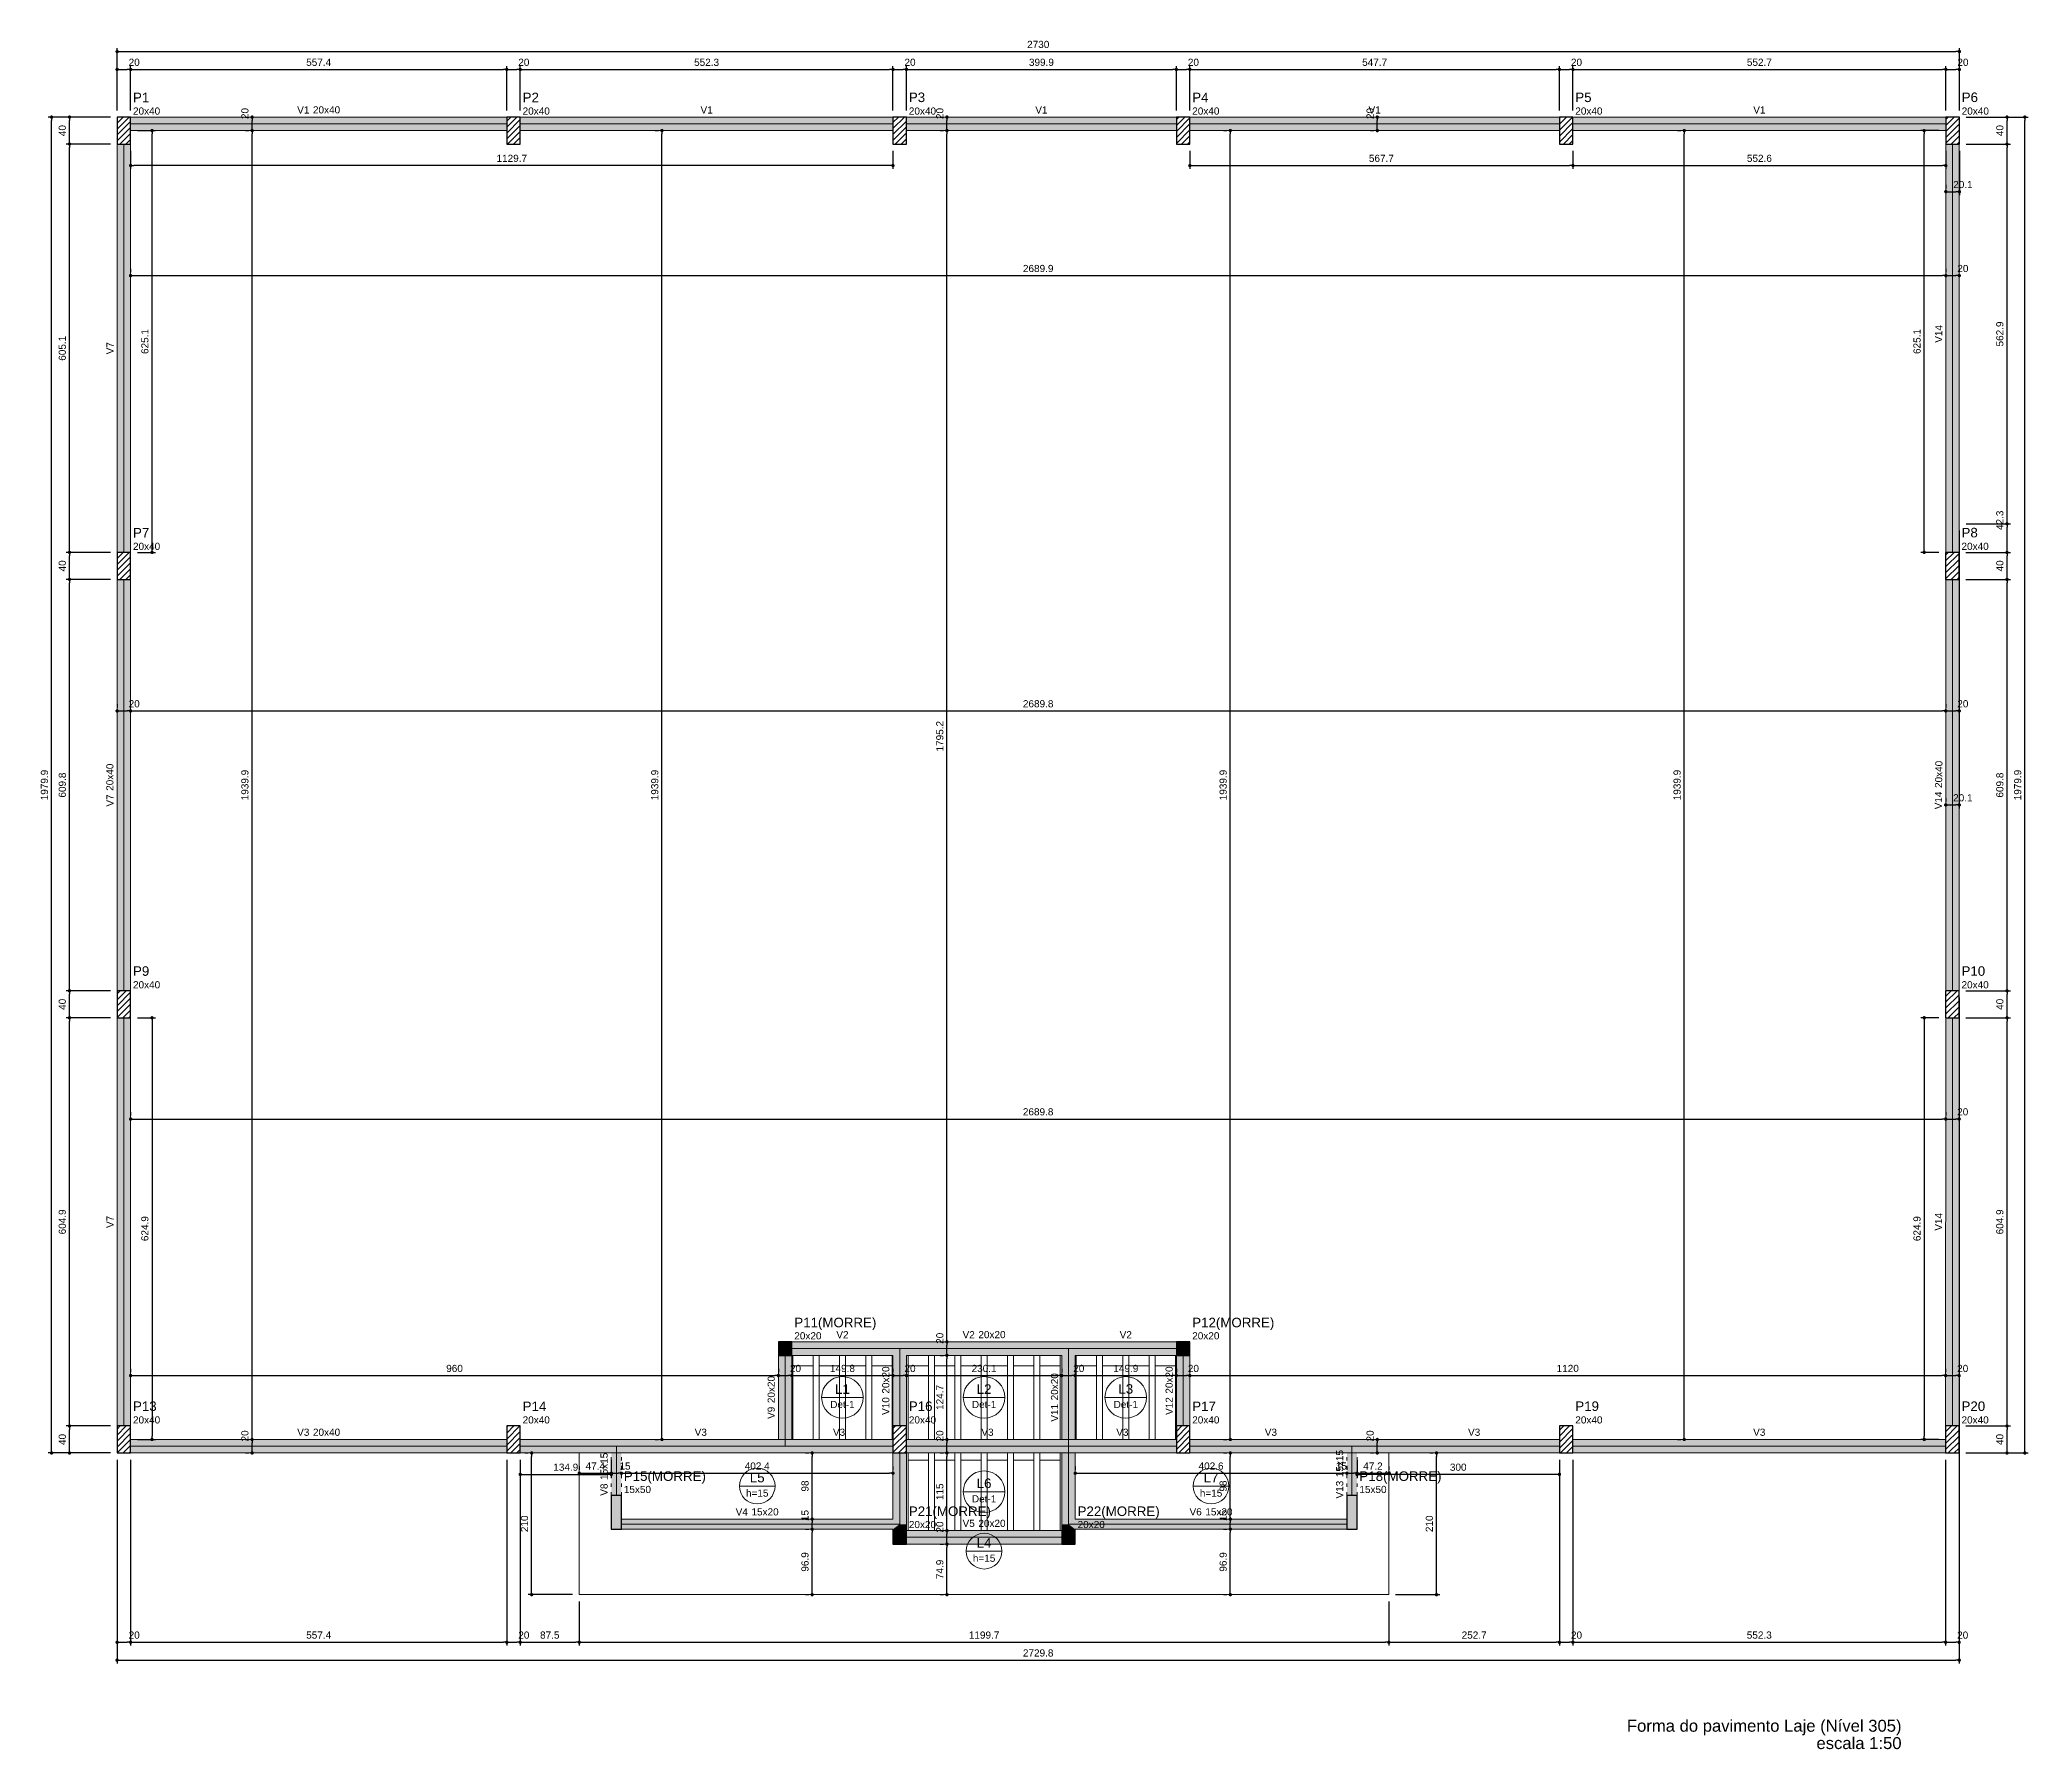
# Model space of a CAD drawing. Header units: millimetres. Extents: x 180 to 11148, y -1598 to 1045.
# Drawn here: x 1701.8 to 1760.8, y -7.6 to 43.1 of the extents above; entities that cross this region are included whole.
import ezdxf

# ---------------------------------------------------------------- set-up
doc = ezdxf.new("R2010")
doc.units = ezdxf.units.MM
doc.header["$MEASUREMENT"] = 0
doc.linetypes.add('DOT2', pattern=[3.175, 0, -3.175])
for name, color, linetype, lineweight in [('FO-Cotas', 5, 'Continuous', 5), ('FO-Eixos', 5, 'Continuous', 5), ('FO-Hachura pilar que morre', 106, 'Continuous', 5), ('FO-Hachura pilar que passa', 19, 'Continuous', 5), ('FO-Hachura viga', 43, 'Continuous', 5), ('FO-Hachura viga chata ou invertida', 33, 'Continuous', 5), ('FO-Hachuras das lajes', 1, 'Continuous', 20), ('FO-Pilares', 4, 'Continuous', 30), ('FO-Textos das lajes', 3, 'Continuous', 20), ('FO-Textos das vigas', 7, 'Continuous', 5), ('FO-Textos dos pilares', 7, 'Continuous', 5), ('FO-Títulos', 1, 'Continuous', 20), ('FO-Vigas', 1, 'Continuous', 20)]:
    doc.layers.add(name, color=color, linetype=linetype, lineweight=lineweight)
doc.styles.add('Arial', font='arial.ttf')
doc.dimstyles.new('UM_50.000000', dxfattribs={"dimtxt": 0.18, "dimasz": 0.1, "dimexe": 0.1, "dimexo": 0.2, "dimgap": 0, "dimtad": 1, "dimtih": 1, "dimtoh": 1, "dimdec": 1, "dimlfac": 50, "dimzin": 0, "dimdsep": 46, "dimtxsty": 'Standard', "dimcen": 0.09, "dimdle": 0.1, "dimadec": 1, "dimazin": 2, "dimtfac": 1, "dimtdec": 4, "dimtofl": 0, "dimtmove": 0, "dimatfit": 3, "dimfxl": 1, "dimtolj": 1, "dimarcsym": 0})
pattern_1 = [(45, (1704.12265, 1.2133), (-0.08838835, 0.08838835), [])]

msp = doc.modelspace()

# ---------------------------------------------------------------- texts
at = {"layer": 'FO-Textos das lajes', "attachment_point": 8, "line_spacing_factor": 0.798, "style": 'Arial'}
for s, insert, char_height, width in [('L1', (1725.6199, 2.9659), 0.2824, 0.880699), ('L2', (1729.8182, 2.9659), 0.2824, 0.880699), ('L3', (1734.0176, 2.9659), 0.2824, 0.880699), ('Det-1', (1725.6199, 2.5423), 0.2118, 1.458858), ('Det-1', (1729.8182, 2.5423), 0.2118, 1.458858), ('Det-1', (1734.0176, 2.5423), 0.2118, 1.458858), ('L5', (1723.0935, 0.3389), 0.2824, 0.880699), ('L7', (1736.5448, 0.3389), 0.2824, 0.880699), ('h=15', (1723.0935, -0.0847), 0.2118, 1.345294), ('L6', (1729.8182, 0.1688), 0.2824, 0.880699), ('h=15', (1736.5448, -0.0847), 0.2118, 1.345294), ('Det-1', (1729.8182, -0.2548), 0.2118, 1.458858), ('L4', (1729.8182, -1.5914), 0.2824, 0.880699), ('h=15', (1729.8182, -2.015), 0.2118, 1.345294)]:
    msp.add_mtext(s, dxfattribs=dict(at, insert=insert, char_height=char_height, width=width))
at = {"layer": 'FO-Textos das vigas', "linetype": 'Continuous', "char_height": 0.2118, "line_spacing_factor": 0.798, "style": 'Arial'}
for s, insert, width, attachment_point in [('V1', (1709.8211, 40.9166), 0.730885, 9), ('20x40', (1709.927, 40.9166), 1.621923, 7), ('V1', (1721.5941, 40.9166), 0.730885, 8), ('V1', (1731.5168, 40.9166), 0.730885, 8), ('V1', (1741.3929, 40.9166), 0.730885, 8), ('V1', (1752.7961, 40.9166), 0.730885, 8), ('V2', (1725.6199, 4.6126), 0.730885, 8), ('V2', (1729.5426, 4.6126), 0.730885, 9), ('20x20', (1729.6485, 4.6126), 1.621923, 7), ('V2', (1734.0176, 4.6126), 0.730885, 8), ('V3', (1709.8211, 1.7192), 0.730885, 9), ('20x40', (1709.927, 1.7192), 1.621923, 7), ('V3', (1721.421, 1.7192), 0.730885, 8), ('V3', (1725.5199, 1.7192), 0.730885, 8), ('V3', (1729.9182, 1.7192), 0.730885, 8), ('V3', (1733.9176, 1.7192), 0.730885, 8), ('V3', (1738.3184, 1.7192), 0.730885, 8), ('V3', (1744.3424, 1.7192), 0.730885, 8), ('V3', (1752.7929, 1.7192), 0.730885, 8), ('V4', (1722.8179, -0.6414), 0.730885, 9), ('15x20', (1722.9238, -0.6414), 1.621923, 7), ('V6', (1736.2692, -0.6414), 0.730885, 9), ('15x20', (1736.3751, -0.6414), 1.621923, 7), ('V5', (1729.5426, -0.9816), 0.730885, 9), ('20x20', (1729.6485, -0.9816), 1.621923, 7)]:
    msp.add_mtext(s, dxfattribs=dict(at, insert=insert, width=width, attachment_point=attachment_point))
for s, insert, width, attachment_point, rotation in [('V14', (1758.2155, 34.3822), 1.06284, 8, 89), ('V7', (1704.0167, 33.9593), 0.730885, 8, 90), ('20x40', (1704.0167, 20.8401), 1.621923, 7, 90), ('20x40', (1758.2133, 20.9226), 1.621923, 7, 89), ('V7', (1704.0167, 20.7342), 0.730885, 9, 90), ('V14', (1758.2133, 20.8167), 1.06284, 9, 89), ('V14', (1758.2113, 8.0626), 1.06284, 8, 89), ('V7', (1704.0167, 8.0626), 0.730885, 8, 90), ('20x20', (1727.0115, 2.9727), 1.621923, 7, 90), ('20x20', (1732.0131, 2.7727), 1.621923, 7, 90), ('20x20', (1735.4103, 2.9727), 1.621923, 7, 90), ('20x20', (1723.6165, 2.6902), 1.621923, 7, 90), ('V9', (1723.6165, 2.5843), 0.730885, 9, 90), ('V10', (1727.0115, 2.8668), 1.06284, 9, 90), ('V11', (1732.0131, 2.6668), 1.06284, 9, 90), ('V12', (1735.4103, 2.8668), 1.06284, 9, 90), ('15x15', (1718.6637, 0.4132), 1.621923, 7, 90), ('15x15', (1740.4647, 0.4957), 1.621923, 7, 90), ('V8', (1718.6637, 0.3073), 0.730885, 9, 90), ('V13', (1740.4647, 0.3898), 1.06284, 9, 90)]:
    msp.add_mtext(s, dxfattribs=dict(at, insert=insert, width=width, attachment_point=attachment_point, rotation=rotation))
at = {"layer": 'FO-Textos dos pilares', "linetype": 'Continuous', "attachment_point": 7, "line_spacing_factor": 0.798, "style": 'Arial'}
for s, insert, char_height, width in [('P1', (1704.5932, 41.2519), 0.2824, 0.969541), ('P2', (1716.1414, 41.2519), 0.2824, 0.969541), ('P3', (1727.588, 41.2519), 0.2824, 0.969541), ('P4', (1735.9868, 41.2519), 0.2824, 0.969541), ('P5', (1747.3402, 41.2519), 0.2824, 0.969541), ('P6', (1758.7932, 41.2519), 0.2824, 0.969541), ('20x40', (1704.5932, 40.8813), 0.2118, 1.621923), ('20x40', (1716.1414, 40.8813), 0.2118, 1.621923), ('20x40', (1727.588, 40.8813), 0.2118, 1.621923), ('20x40', (1735.9868, 40.8813), 0.2118, 1.621923), ('20x40', (1747.3402, 40.8813), 0.2118, 1.621923), ('20x40', (1758.7932, 40.8813), 0.2118, 1.621923), ('P7', (1704.5932, 28.3491), 0.2824, 0.969541), ('P8', (1758.7868, 28.3491), 0.2824, 0.969541), ('20x40', (1704.5932, 27.9785), 0.2118, 1.621923), ('20x40', (1758.7868, 27.9785), 0.2118, 1.621923), ('P9', (1704.5932, 15.3531), 0.2824, 0.969541), ('P10', (1758.7868, 15.3531), 0.2824, 1.40989), ('20x40', (1704.5932, 14.9825), 0.2118, 1.621923), ('20x40', (1758.7868, 14.9825), 0.2118, 1.621923), ('20x20', (1724.193, 4.5773), 0.2118, 1.621923), ('P11(MORRE)', (1724.1926, 4.8543), 0.2824, 4.882469), ('20x20', (1735.9868, 4.5773), 0.2118, 1.621923), ('P12(MORRE)', (1735.9866, 4.8543), 0.2824, 4.882469), ('P13', (1704.5932, 2.4545), 0.2824, 1.40989), ('P14', (1716.1414, 2.4545), 0.2824, 1.40989), ('P16', (1727.588, 2.4545), 0.2824, 1.40989), ('P17', (1735.9868, 2.4545), 0.2824, 1.40989), ('P19', (1747.3402, 2.4545), 0.2824, 1.40989), ('P20', (1758.7868, 2.4545), 0.2824, 1.40989), ('20x40', (1704.5932, 2.0839), 0.2118, 1.621923), ('20x40', (1716.1414, 2.0839), 0.2118, 1.621923), ('20x40', (1727.588, 2.0839), 0.2118, 1.621923), ('20x40', (1735.9868, 2.0839), 0.2118, 1.621923), ('20x40', (1747.3402, 2.0839), 0.2118, 1.621923), ('20x40', (1758.7868, 2.0839), 0.2118, 1.621923), ('P15(MORRE)', (1719.1406, 0.3003), 0.2824, 4.882469), ('P18(MORRE)', (1740.9416, 0.3003), 0.2824, 4.882469), ('15x50', (1719.1402, 0.0233), 0.2118, 1.621923), ('15x50', (1740.9412, 0.0233), 0.2118, 1.621923), ('P21(MORRE)', (1727.5876, -0.7397), 0.2824, 4.882469), ('P22(MORRE)', (1732.5896, -0.7397), 0.2824, 4.882469), ('20x20', (1727.588, -1.0169), 0.2118, 1.621923), ('20x20', (1732.5896, -1.0169), 0.2118, 1.621923)]:
    msp.add_mtext(s, dxfattribs=dict(at, insert=insert, char_height=char_height, width=width))
at = {"layer": 'FO-Títulos', "linetype": 'Continuous', "char_height": 0.353, "attachment_point": 9, "line_spacing_factor": 0.798, "style": 'Arial'}
for s, insert, width in [('Forma do pavimento Laje (Nível 305)', (1757.0093, -7.1558), 16.293815), ('escala 1:50', (1757.0095, -7.5687), 5.054211)]:
    msp.add_mtext(s, dxfattribs=dict(at, insert=insert, width=width))

# ---------------------------------------------------------------- blocks, each defined once
blk = doc.blocks.new('_Dot')
at = {"color": 0, "linetype": 'ByBlock', "lineweight": -2}
blk.add_line((-0.5, 0), (-1, 0), dxfattribs=at)
at = {"color": 0, "linetype": 'ByBlock', "const_width": 0.5}
blk.add_lwpolyline([(-0.25, 0, 1), (0.25, 0, 1)], format="xyb", close=True, dxfattribs=at)
blk = doc.blocks.new('*D481')
at = {"layer": 'Defpoints', "color": 0, "transparency": 16777216}
for p in [(1704.523, 42.223), (1704.123, 40.811), (1704.523, 40.811)]:
    blk.add_point(p, dxfattribs=at)
at = {"layer": 'FO-Cotas', "color": 0, "lineweight": -2, "transparency": 16777216}
for p, q in [((1704.123, 41.011), (1704.123, 42.323)), ((1704.223, 42.223), (1704.423, 42.223)), ((1704.523, 41.011), (1704.523, 42.323))]:
    blk.add_line(p, q, dxfattribs=at)
at = {"layer": 'FO-Cotas', "color": 0, "lineweight": -2, "transparency": 16777216, "xscale": 0.1000000014901161, "yscale": 0.1000000014901161, "zscale": 0.1000000014901161, "rotation": 180}
blk.add_blockref('_Dot', (1704.123, 42.223), dxfattribs=at)
at = {"layer": 'FO-Cotas', "color": 0, "lineweight": -2, "transparency": 16777216, "xscale": 0.1000000014901161, "yscale": 0.1000000014901161, "zscale": 0.1000000014901161}
blk.add_blockref('_Dot', (1704.523, 42.223), dxfattribs=at)
at = {"layer": 'FO-Cotas', "transparency": 16777216, "insert": (1704.629, 42.434), "char_height": 0.2118, "attachment_point": 5, "rotation": 0.00573, "style": 'Arial'}
blk.add_mtext('\\A1;20', dxfattribs=at)
blk = doc.blocks.new('*D482')
at = {"layer": 'Defpoints', "color": 0, "transparency": 16777216}
for p in [(1715.671, 42.223), (1704.523, 40.811), (1715.671, 40.811)]:
    blk.add_point(p, dxfattribs=at)
at = {"layer": 'FO-Cotas', "color": 0, "lineweight": -2, "transparency": 16777216}
for p, q in [((1704.523, 41.011), (1704.523, 42.323)), ((1704.623, 42.223), (1715.571, 42.223)), ((1715.671, 41.011), (1715.671, 42.323))]:
    blk.add_line(p, q, dxfattribs=at)
at = {"layer": 'FO-Cotas', "color": 0, "lineweight": -2, "transparency": 16777216, "xscale": 0.1000000014901161, "yscale": 0.1000000014901161, "zscale": 0.1000000014901161, "rotation": 180}
blk.add_blockref('_Dot', (1704.523, 42.223), dxfattribs=at)
at = {"layer": 'FO-Cotas', "color": 0, "lineweight": -2, "transparency": 16777216, "xscale": 0.1000000014901161, "yscale": 0.1000000014901161, "zscale": 0.1000000014901161}
blk.add_blockref('_Dot', (1715.671, 42.223), dxfattribs=at)
at = {"layer": 'FO-Cotas', "transparency": 16777216, "insert": (1710.097, 42.434), "char_height": 0.2118, "attachment_point": 5, "rotation": 0.00573, "style": 'Arial'}
blk.add_mtext('\\A1;557.4', dxfattribs=at)
blk = doc.blocks.new('*D483')
at = {"layer": 'Defpoints', "color": 0, "transparency": 16777216}
for p in [(1716.071, 42.223), (1715.671, 40.811), (1716.071, 40.811)]:
    blk.add_point(p, dxfattribs=at)
at = {"layer": 'FO-Cotas', "color": 0, "lineweight": -2, "transparency": 16777216}
for p, q in [((1715.671, 41.011), (1715.671, 42.323)), ((1715.771, 42.223), (1715.971, 42.223)), ((1716.071, 41.011), (1716.071, 42.323))]:
    blk.add_line(p, q, dxfattribs=at)
at = {"layer": 'FO-Cotas', "color": 0, "lineweight": -2, "transparency": 16777216, "xscale": 0.1000000014901161, "yscale": 0.1000000014901161, "zscale": 0.1000000014901161, "rotation": 180}
blk.add_blockref('_Dot', (1715.671, 42.223), dxfattribs=at)
at = {"layer": 'FO-Cotas', "color": 0, "lineweight": -2, "transparency": 16777216, "xscale": 0.1000000014901161, "yscale": 0.1000000014901161, "zscale": 0.1000000014901161}
blk.add_blockref('_Dot', (1716.071, 42.223), dxfattribs=at)
at = {"layer": 'FO-Cotas', "transparency": 16777216, "insert": (1716.177, 42.434), "char_height": 0.2118, "attachment_point": 5, "rotation": 0.00573, "style": 'Arial'}
blk.add_mtext('\\A1;20', dxfattribs=at)
blk = doc.blocks.new('*D484')
at = {"layer": 'Defpoints', "color": 0, "transparency": 16777216}
for p in [(1727.117, 42.223), (1716.071, 40.811), (1727.117, 40.811)]:
    blk.add_point(p, dxfattribs=at)
at = {"layer": 'FO-Cotas', "color": 0, "lineweight": -2, "transparency": 16777216}
for p, q in [((1716.071, 41.011), (1716.071, 42.323)), ((1716.171, 42.223), (1727.017, 42.223)), ((1727.117, 41.011), (1727.117, 42.323))]:
    blk.add_line(p, q, dxfattribs=at)
at = {"layer": 'FO-Cotas', "color": 0, "lineweight": -2, "transparency": 16777216, "xscale": 0.1000000014901161, "yscale": 0.1000000014901161, "zscale": 0.1000000014901161, "rotation": 180}
blk.add_blockref('_Dot', (1716.071, 42.223), dxfattribs=at)
at = {"layer": 'FO-Cotas', "color": 0, "lineweight": -2, "transparency": 16777216, "xscale": 0.1000000014901161, "yscale": 0.1000000014901161, "zscale": 0.1000000014901161}
blk.add_blockref('_Dot', (1727.117, 42.223), dxfattribs=at)
at = {"layer": 'FO-Cotas', "transparency": 16777216, "insert": (1721.594, 42.434), "char_height": 0.2118, "attachment_point": 5, "rotation": 0.00573, "style": 'Arial'}
blk.add_mtext('\\A1;552.3', dxfattribs=at)
blk = doc.blocks.new('*D485')
at = {"layer": 'Defpoints', "color": 0, "transparency": 16777216}
for p in [(1727.517, 42.223), (1727.117, 40.811), (1727.517, 40.811)]:
    blk.add_point(p, dxfattribs=at)
at = {"layer": 'FO-Cotas', "color": 0, "lineweight": -2, "transparency": 16777216}
for p, q in [((1727.117, 41.011), (1727.117, 42.323)), ((1727.217, 42.223), (1727.417, 42.223)), ((1727.517, 41.011), (1727.517, 42.323))]:
    blk.add_line(p, q, dxfattribs=at)
at = {"layer": 'FO-Cotas', "color": 0, "lineweight": -2, "transparency": 16777216, "xscale": 0.1000000014901161, "yscale": 0.1000000014901161, "zscale": 0.1000000014901161, "rotation": 180}
blk.add_blockref('_Dot', (1727.117, 42.223), dxfattribs=at)
at = {"layer": 'FO-Cotas', "color": 0, "lineweight": -2, "transparency": 16777216, "xscale": 0.1000000014901161, "yscale": 0.1000000014901161, "zscale": 0.1000000014901161}
blk.add_blockref('_Dot', (1727.517, 42.223), dxfattribs=at)
at = {"layer": 'FO-Cotas', "transparency": 16777216, "insert": (1727.623, 42.434), "char_height": 0.2118, "attachment_point": 5, "rotation": 0.00573, "style": 'Arial'}
blk.add_mtext('\\A1;20', dxfattribs=at)
blk = doc.blocks.new('*D486')
at = {"layer": 'Defpoints', "color": 0, "transparency": 16777216}
for p in [(1735.516, 42.223), (1727.517, 40.811), (1735.516, 40.811)]:
    blk.add_point(p, dxfattribs=at)
at = {"layer": 'FO-Cotas', "color": 0, "lineweight": -2, "transparency": 16777216}
for p, q in [((1727.517, 41.011), (1727.517, 42.323)), ((1727.617, 42.223), (1735.416, 42.223)), ((1735.516, 41.011), (1735.516, 42.323))]:
    blk.add_line(p, q, dxfattribs=at)
at = {"layer": 'FO-Cotas', "color": 0, "lineweight": -2, "transparency": 16777216, "xscale": 0.1000000014901161, "yscale": 0.1000000014901161, "zscale": 0.1000000014901161, "rotation": 180}
blk.add_blockref('_Dot', (1727.517, 42.223), dxfattribs=at)
at = {"layer": 'FO-Cotas', "color": 0, "lineweight": -2, "transparency": 16777216, "xscale": 0.1000000014901161, "yscale": 0.1000000014901161, "zscale": 0.1000000014901161}
blk.add_blockref('_Dot', (1735.516, 42.223), dxfattribs=at)
at = {"layer": 'FO-Cotas', "transparency": 16777216, "insert": (1731.517, 42.434), "char_height": 0.2118, "attachment_point": 5, "rotation": 0.00573, "style": 'Arial'}
blk.add_mtext('\\A1;399.9', dxfattribs=at)
blk = doc.blocks.new('*D487')
at = {"layer": 'Defpoints', "color": 0, "transparency": 16777216}
for p in [(1735.916, 42.223), (1735.516, 40.811), (1735.916, 40.811)]:
    blk.add_point(p, dxfattribs=at)
at = {"layer": 'FO-Cotas', "color": 0, "lineweight": -2, "transparency": 16777216}
for p, q in [((1735.516, 41.011), (1735.516, 42.323)), ((1735.616, 42.223), (1735.816, 42.223)), ((1735.916, 41.011), (1735.916, 42.323))]:
    blk.add_line(p, q, dxfattribs=at)
at = {"layer": 'FO-Cotas', "color": 0, "lineweight": -2, "transparency": 16777216, "xscale": 0.1000000014901161, "yscale": 0.1000000014901161, "zscale": 0.1000000014901161, "rotation": 180}
blk.add_blockref('_Dot', (1735.516, 42.223), dxfattribs=at)
at = {"layer": 'FO-Cotas', "color": 0, "lineweight": -2, "transparency": 16777216, "xscale": 0.1000000014901161, "yscale": 0.1000000014901161, "zscale": 0.1000000014901161}
blk.add_blockref('_Dot', (1735.916, 42.223), dxfattribs=at)
at = {"layer": 'FO-Cotas', "transparency": 16777216, "insert": (1736.022, 42.434), "char_height": 0.2118, "attachment_point": 5, "rotation": 0.00573, "style": 'Arial'}
blk.add_mtext('\\A1;20', dxfattribs=at)
blk = doc.blocks.new('*D488')
at = {"layer": 'Defpoints', "color": 0, "transparency": 16777216}
for p in [(1746.87, 42.223), (1735.916, 40.811), (1746.87, 40.811)]:
    blk.add_point(p, dxfattribs=at)
at = {"layer": 'FO-Cotas', "color": 0, "lineweight": -2, "transparency": 16777216}
for p, q in [((1735.916, 41.011), (1735.916, 42.323)), ((1736.016, 42.223), (1746.77, 42.223)), ((1746.87, 41.011), (1746.87, 42.323))]:
    blk.add_line(p, q, dxfattribs=at)
at = {"layer": 'FO-Cotas', "color": 0, "lineweight": -2, "transparency": 16777216, "xscale": 0.1000000014901161, "yscale": 0.1000000014901161, "zscale": 0.1000000014901161, "rotation": 180}
blk.add_blockref('_Dot', (1735.916, 42.223), dxfattribs=at)
at = {"layer": 'FO-Cotas', "color": 0, "lineweight": -2, "transparency": 16777216, "xscale": 0.1000000014901161, "yscale": 0.1000000014901161, "zscale": 0.1000000014901161}
blk.add_blockref('_Dot', (1746.87, 42.223), dxfattribs=at)
at = {"layer": 'FO-Cotas', "transparency": 16777216, "insert": (1741.393, 42.434), "char_height": 0.2118, "attachment_point": 5, "rotation": 0.00573, "style": 'Arial'}
blk.add_mtext('\\A1;547.7', dxfattribs=at)
blk = doc.blocks.new('*D489')
at = {"layer": 'Defpoints', "color": 0, "transparency": 16777216}
for p in [(1747.27, 42.223), (1746.87, 40.811), (1747.27, 40.811)]:
    blk.add_point(p, dxfattribs=at)
at = {"layer": 'FO-Cotas', "color": 0, "lineweight": -2, "transparency": 16777216}
for p, q in [((1746.87, 41.011), (1746.87, 42.323)), ((1746.97, 42.223), (1747.17, 42.223)), ((1747.27, 41.011), (1747.27, 42.323))]:
    blk.add_line(p, q, dxfattribs=at)
at = {"layer": 'FO-Cotas', "color": 0, "lineweight": -2, "transparency": 16777216, "xscale": 0.1000000014901161, "yscale": 0.1000000014901161, "zscale": 0.1000000014901161, "rotation": 180}
blk.add_blockref('_Dot', (1746.87, 42.223), dxfattribs=at)
at = {"layer": 'FO-Cotas', "color": 0, "lineweight": -2, "transparency": 16777216, "xscale": 0.1000000014901161, "yscale": 0.1000000014901161, "zscale": 0.1000000014901161}
blk.add_blockref('_Dot', (1747.27, 42.223), dxfattribs=at)
at = {"layer": 'FO-Cotas', "transparency": 16777216, "insert": (1747.376, 42.434), "char_height": 0.2118, "attachment_point": 5, "rotation": 0.00573, "style": 'Arial'}
blk.add_mtext('\\A1;20', dxfattribs=at)
blk = doc.blocks.new('*D490')
at = {"layer": 'Defpoints', "color": 0, "transparency": 16777216}
for p in [(1758.323, 42.223), (1747.27, 40.811), (1758.323, 40.811)]:
    blk.add_point(p, dxfattribs=at)
at = {"layer": 'FO-Cotas', "color": 0, "lineweight": -2, "transparency": 16777216}
for p, q in [((1747.27, 41.011), (1747.27, 42.323)), ((1747.37, 42.223), (1758.223, 42.223)), ((1758.323, 41.011), (1758.323, 42.323))]:
    blk.add_line(p, q, dxfattribs=at)
at = {"layer": 'FO-Cotas', "color": 0, "lineweight": -2, "transparency": 16777216, "xscale": 0.1000000014901161, "yscale": 0.1000000014901161, "zscale": 0.1000000014901161, "rotation": 180}
blk.add_blockref('_Dot', (1747.27, 42.223), dxfattribs=at)
at = {"layer": 'FO-Cotas', "color": 0, "lineweight": -2, "transparency": 16777216, "xscale": 0.1000000014901161, "yscale": 0.1000000014901161, "zscale": 0.1000000014901161}
blk.add_blockref('_Dot', (1758.323, 42.223), dxfattribs=at)
at = {"layer": 'FO-Cotas', "transparency": 16777216, "insert": (1752.796, 42.434), "char_height": 0.2118, "attachment_point": 5, "rotation": 0.00573, "style": 'Arial'}
blk.add_mtext('\\A1;552.7', dxfattribs=at)
blk = doc.blocks.new('*D491')
at = {"layer": 'Defpoints', "color": 0, "transparency": 16777216}
for p in [(1758.723, 42.223), (1758.323, 40.811), (1758.723, 40.811)]:
    blk.add_point(p, dxfattribs=at)
at = {"layer": 'FO-Cotas', "color": 0, "lineweight": -2, "transparency": 16777216}
for p, q in [((1758.323, 41.011), (1758.323, 42.323)), ((1758.423, 42.223), (1758.623, 42.223)), ((1758.723, 41.011), (1758.723, 42.323))]:
    blk.add_line(p, q, dxfattribs=at)
at = {"layer": 'FO-Cotas', "color": 0, "lineweight": -2, "transparency": 16777216, "xscale": 0.1000000014901161, "yscale": 0.1000000014901161, "zscale": 0.1000000014901161, "rotation": 180}
blk.add_blockref('_Dot', (1758.323, 42.223), dxfattribs=at)
at = {"layer": 'FO-Cotas', "color": 0, "lineweight": -2, "transparency": 16777216, "xscale": 0.1000000014901161, "yscale": 0.1000000014901161, "zscale": 0.1000000014901161}
blk.add_blockref('_Dot', (1758.723, 42.223), dxfattribs=at)
at = {"layer": 'FO-Cotas', "transparency": 16777216, "insert": (1758.829, 42.434), "char_height": 0.2118, "attachment_point": 5, "rotation": 0.00573, "style": 'Arial'}
blk.add_mtext('\\A1;20', dxfattribs=at)
blk = doc.blocks.new('*D492')
at = {"layer": 'Defpoints', "color": 0, "transparency": 16777216}
for p in [(1758.723, 42.752), (1704.123, 40.811), (1758.723, 40.811)]:
    blk.add_point(p, dxfattribs=at)
at = {"layer": 'FO-Cotas', "color": 0, "lineweight": -2, "transparency": 16777216}
for p, q in [((1704.123, 41.011), (1704.123, 42.852)), ((1704.223, 42.752), (1758.623, 42.752)), ((1758.723, 41.011), (1758.723, 42.852))]:
    blk.add_line(p, q, dxfattribs=at)
at = {"layer": 'FO-Cotas', "color": 0, "lineweight": -2, "transparency": 16777216, "xscale": 0.1000000014901161, "yscale": 0.1000000014901161, "zscale": 0.1000000014901161, "rotation": 180}
blk.add_blockref('_Dot', (1704.123, 42.752), dxfattribs=at)
at = {"layer": 'FO-Cotas', "color": 0, "lineweight": -2, "transparency": 16777216, "xscale": 0.1000000014901161, "yscale": 0.1000000014901161, "zscale": 0.1000000014901161}
blk.add_blockref('_Dot', (1758.723, 42.752), dxfattribs=at)
at = {"layer": 'FO-Cotas', "transparency": 16777216, "insert": (1731.423, 42.964), "char_height": 0.2118, "attachment_point": 5, "rotation": 0.00573, "style": 'Arial'}
blk.add_mtext('\\A1;2730', dxfattribs=at)
blk = doc.blocks.new('*D493')
at = {"layer": 'Defpoints', "color": 0, "transparency": 16777216}
for p in [(1704.123, 1.213), (1704.523, 1.213), (1704.523, -4.398)]:
    blk.add_point(p, dxfattribs=at)
at = {"layer": 'FO-Cotas', "color": 0, "lineweight": -2, "transparency": 16777216}
for p, q in [((1704.123, 1.013), (1704.123, -4.498)), ((1704.523, 1.013), (1704.523, -4.498)), ((1704.223, -4.398), (1704.423, -4.398))]:
    blk.add_line(p, q, dxfattribs=at)
at = {"layer": 'FO-Cotas', "color": 0, "lineweight": -2, "transparency": 16777216, "xscale": 0.1000000014901161, "yscale": 0.1000000014901161, "zscale": 0.1000000014901161, "rotation": 180}
blk.add_blockref('_Dot', (1704.123, -4.398), dxfattribs=at)
at = {"layer": 'FO-Cotas', "color": 0, "lineweight": -2, "transparency": 16777216, "xscale": 0.1000000014901161, "yscale": 0.1000000014901161, "zscale": 0.1000000014901161}
blk.add_blockref('_Dot', (1704.523, -4.398), dxfattribs=at)
at = {"layer": 'FO-Cotas', "transparency": 16777216, "insert": (1704.629, -4.186), "char_height": 0.2118, "attachment_point": 5, "rotation": 0.00573, "style": 'Arial'}
blk.add_mtext('\\A1;20', dxfattribs=at)
blk = doc.blocks.new('*D494')
at = {"layer": 'Defpoints', "color": 0, "transparency": 16777216}
for p in [(1704.523, 1.213), (1715.671, 1.213), (1715.671, -4.398)]:
    blk.add_point(p, dxfattribs=at)
at = {"layer": 'FO-Cotas', "color": 0, "lineweight": -2, "transparency": 16777216}
for p, q in [((1704.523, 1.013), (1704.523, -4.498)), ((1715.671, 1.013), (1715.671, -4.498)), ((1704.623, -4.398), (1715.571, -4.398))]:
    blk.add_line(p, q, dxfattribs=at)
at = {"layer": 'FO-Cotas', "color": 0, "lineweight": -2, "transparency": 16777216, "xscale": 0.1000000014901161, "yscale": 0.1000000014901161, "zscale": 0.1000000014901161, "rotation": 180}
blk.add_blockref('_Dot', (1704.523, -4.398), dxfattribs=at)
at = {"layer": 'FO-Cotas', "color": 0, "lineweight": -2, "transparency": 16777216, "xscale": 0.1000000014901161, "yscale": 0.1000000014901161, "zscale": 0.1000000014901161}
blk.add_blockref('_Dot', (1715.671, -4.398), dxfattribs=at)
at = {"layer": 'FO-Cotas', "transparency": 16777216, "insert": (1710.097, -4.186), "char_height": 0.2118, "attachment_point": 5, "rotation": 0.00573, "style": 'Arial'}
blk.add_mtext('\\A1;557.4', dxfattribs=at)
blk = doc.blocks.new('*D495')
at = {"layer": 'Defpoints', "color": 0, "transparency": 16777216}
for p in [(1715.671, 1.213), (1716.071, 1.213), (1716.071, -4.398)]:
    blk.add_point(p, dxfattribs=at)
at = {"layer": 'FO-Cotas', "color": 0, "lineweight": -2, "transparency": 16777216}
for p, q in [((1715.671, 1.013), (1715.671, -4.498)), ((1716.071, 1.013), (1716.071, -4.498)), ((1715.771, -4.398), (1715.971, -4.398))]:
    blk.add_line(p, q, dxfattribs=at)
at = {"layer": 'FO-Cotas', "color": 0, "lineweight": -2, "transparency": 16777216, "xscale": 0.1000000014901161, "yscale": 0.1000000014901161, "zscale": 0.1000000014901161, "rotation": 180}
blk.add_blockref('_Dot', (1715.671, -4.398), dxfattribs=at)
at = {"layer": 'FO-Cotas', "color": 0, "lineweight": -2, "transparency": 16777216, "xscale": 0.1000000014901161, "yscale": 0.1000000014901161, "zscale": 0.1000000014901161}
blk.add_blockref('_Dot', (1716.071, -4.398), dxfattribs=at)
at = {"layer": 'FO-Cotas', "transparency": 16777216, "insert": (1716.177, -4.186), "char_height": 0.2118, "attachment_point": 5, "rotation": 0.00573, "style": 'Arial'}
blk.add_mtext('\\A1;20', dxfattribs=at)
blk = doc.blocks.new('*D496')
at = {"layer": 'Defpoints', "color": 0, "transparency": 16777216}
for p in [(1716.071, 1.213), (1717.821, -2.986), (1717.821, -4.398)]:
    blk.add_point(p, dxfattribs=at)
at = {"layer": 'FO-Cotas', "color": 0, "lineweight": -2, "transparency": 16777216}
for p, q in [((1716.071, 1.013), (1716.071, -4.498)), ((1717.821, -3.186), (1717.821, -4.498)), ((1716.171, -4.398), (1717.721, -4.398))]:
    blk.add_line(p, q, dxfattribs=at)
at = {"layer": 'FO-Cotas', "color": 0, "lineweight": -2, "transparency": 16777216, "xscale": 0.1000000014901161, "yscale": 0.1000000014901161, "zscale": 0.1000000014901161, "rotation": 180}
blk.add_blockref('_Dot', (1716.071, -4.398), dxfattribs=at)
at = {"layer": 'FO-Cotas', "color": 0, "lineweight": -2, "transparency": 16777216, "xscale": 0.1000000014901161, "yscale": 0.1000000014901161, "zscale": 0.1000000014901161}
blk.add_blockref('_Dot', (1717.821, -4.398), dxfattribs=at)
at = {"layer": 'FO-Cotas', "transparency": 16777216, "insert": (1716.946, -4.186), "char_height": 0.2118, "attachment_point": 5, "rotation": 0.00573, "style": 'Arial'}
blk.add_mtext('\\A1;87.5', dxfattribs=at)
blk = doc.blocks.new('*D497')
at = {"layer": 'Defpoints', "color": 0, "transparency": 16777216}
for p in [(1717.821, -2.986), (1741.815, -2.986), (1741.815, -4.398)]:
    blk.add_point(p, dxfattribs=at)
at = {"layer": 'FO-Cotas', "color": 0, "lineweight": -2, "transparency": 16777216}
for p, q in [((1717.821, -3.186), (1717.821, -4.498)), ((1741.815, -3.186), (1741.815, -4.498)), ((1717.921, -4.398), (1741.715, -4.398))]:
    blk.add_line(p, q, dxfattribs=at)
at = {"layer": 'FO-Cotas', "color": 0, "lineweight": -2, "transparency": 16777216, "xscale": 0.1000000014901161, "yscale": 0.1000000014901161, "zscale": 0.1000000014901161, "rotation": 180}
blk.add_blockref('_Dot', (1717.821, -4.398), dxfattribs=at)
at = {"layer": 'FO-Cotas', "color": 0, "lineweight": -2, "transparency": 16777216, "xscale": 0.1000000014901161, "yscale": 0.1000000014901161, "zscale": 0.1000000014901161}
blk.add_blockref('_Dot', (1741.815, -4.398), dxfattribs=at)
at = {"layer": 'FO-Cotas', "transparency": 16777216, "insert": (1729.818, -4.186), "char_height": 0.2118, "attachment_point": 5, "rotation": 0.00573, "style": 'Arial'}
blk.add_mtext('\\A1;1199.7', dxfattribs=at)
blk = doc.blocks.new('*D498')
at = {"layer": 'Defpoints', "color": 0, "transparency": 16777216}
for p in [(1746.87, 1.213), (1741.815, -2.986), (1746.87, -4.398)]:
    blk.add_point(p, dxfattribs=at)
at = {"layer": 'FO-Cotas', "color": 0, "lineweight": -2, "transparency": 16777216}
for p, q in [((1746.87, 1.013), (1746.87, -4.498)), ((1741.815, -3.186), (1741.815, -4.498)), ((1741.915, -4.398), (1746.77, -4.398))]:
    blk.add_line(p, q, dxfattribs=at)
at = {"layer": 'FO-Cotas', "color": 0, "lineweight": -2, "transparency": 16777216, "xscale": 0.1000000014901161, "yscale": 0.1000000014901161, "zscale": 0.1000000014901161, "rotation": 180}
blk.add_blockref('_Dot', (1741.815, -4.398), dxfattribs=at)
at = {"layer": 'FO-Cotas', "color": 0, "lineweight": -2, "transparency": 16777216, "xscale": 0.1000000014901161, "yscale": 0.1000000014901161, "zscale": 0.1000000014901161}
blk.add_blockref('_Dot', (1746.87, -4.398), dxfattribs=at)
at = {"layer": 'FO-Cotas', "transparency": 16777216, "insert": (1744.342, -4.186), "char_height": 0.2118, "attachment_point": 5, "rotation": 0.00573, "style": 'Arial'}
blk.add_mtext('\\A1;252.7', dxfattribs=at)
blk = doc.blocks.new('*D499')
at = {"layer": 'Defpoints', "color": 0, "transparency": 16777216}
for p in [(1746.87, 1.213), (1747.27, 1.213), (1747.27, -4.398)]:
    blk.add_point(p, dxfattribs=at)
at = {"layer": 'FO-Cotas', "color": 0, "lineweight": -2, "transparency": 16777216}
for p, q in [((1746.87, 1.013), (1746.87, -4.498)), ((1747.27, 1.013), (1747.27, -4.498)), ((1746.97, -4.398), (1747.17, -4.398))]:
    blk.add_line(p, q, dxfattribs=at)
at = {"layer": 'FO-Cotas', "color": 0, "lineweight": -2, "transparency": 16777216, "xscale": 0.1000000014901161, "yscale": 0.1000000014901161, "zscale": 0.1000000014901161, "rotation": 180}
blk.add_blockref('_Dot', (1746.87, -4.398), dxfattribs=at)
at = {"layer": 'FO-Cotas', "color": 0, "lineweight": -2, "transparency": 16777216, "xscale": 0.1000000014901161, "yscale": 0.1000000014901161, "zscale": 0.1000000014901161}
blk.add_blockref('_Dot', (1747.27, -4.398), dxfattribs=at)
at = {"layer": 'FO-Cotas', "transparency": 16777216, "insert": (1747.376, -4.186), "char_height": 0.2118, "attachment_point": 5, "rotation": 0.00573, "style": 'Arial'}
blk.add_mtext('\\A1;20', dxfattribs=at)
blk = doc.blocks.new('*D500')
at = {"layer": 'Defpoints', "color": 0, "transparency": 16777216}
for p in [(1747.27, 1.213), (1758.316, 1.213), (1758.316, -4.398)]:
    blk.add_point(p, dxfattribs=at)
at = {"layer": 'FO-Cotas', "color": 0, "lineweight": -2, "transparency": 16777216}
for p, q in [((1747.27, 1.013), (1747.27, -4.498)), ((1758.316, 1.013), (1758.316, -4.498)), ((1747.37, -4.398), (1758.216, -4.398))]:
    blk.add_line(p, q, dxfattribs=at)
at = {"layer": 'FO-Cotas', "color": 0, "lineweight": -2, "transparency": 16777216, "xscale": 0.1000000014901161, "yscale": 0.1000000014901161, "zscale": 0.1000000014901161, "rotation": 180}
blk.add_blockref('_Dot', (1747.27, -4.398), dxfattribs=at)
at = {"layer": 'FO-Cotas', "color": 0, "lineweight": -2, "transparency": 16777216, "xscale": 0.1000000014901161, "yscale": 0.1000000014901161, "zscale": 0.1000000014901161}
blk.add_blockref('_Dot', (1758.316, -4.398), dxfattribs=at)
at = {"layer": 'FO-Cotas', "transparency": 16777216, "insert": (1752.793, -4.186), "char_height": 0.2118, "attachment_point": 5, "rotation": 0.00573, "style": 'Arial'}
blk.add_mtext('\\A1;552.3', dxfattribs=at)
blk = doc.blocks.new('*D501')
at = {"layer": 'Defpoints', "color": 0, "transparency": 16777216}
for p in [(1758.316, 1.213), (1758.716, 1.213), (1758.716, -4.398)]:
    blk.add_point(p, dxfattribs=at)
at = {"layer": 'FO-Cotas', "color": 0, "lineweight": -2, "transparency": 16777216}
for p, q in [((1758.316, 1.013), (1758.316, -4.498)), ((1758.716, 1.013), (1758.716, -4.498)), ((1758.416, -4.398), (1758.616, -4.398))]:
    blk.add_line(p, q, dxfattribs=at)
at = {"layer": 'FO-Cotas', "color": 0, "lineweight": -2, "transparency": 16777216, "xscale": 0.1000000014901161, "yscale": 0.1000000014901161, "zscale": 0.1000000014901161, "rotation": 180}
blk.add_blockref('_Dot', (1758.316, -4.398), dxfattribs=at)
at = {"layer": 'FO-Cotas', "color": 0, "lineweight": -2, "transparency": 16777216, "xscale": 0.1000000014901161, "yscale": 0.1000000014901161, "zscale": 0.1000000014901161}
blk.add_blockref('_Dot', (1758.716, -4.398), dxfattribs=at)
at = {"layer": 'FO-Cotas', "transparency": 16777216, "insert": (1758.822, -4.186), "char_height": 0.2118, "attachment_point": 5, "rotation": 0.00573, "style": 'Arial'}
blk.add_mtext('\\A1;20', dxfattribs=at)
blk = doc.blocks.new('*D502')
at = {"layer": 'Defpoints', "color": 0, "transparency": 16777216}
for p in [(1758.721, 28.754), (1758.319, 20.421), (1758.721, 20.421)]:
    blk.add_point(p, dxfattribs=at)
at = {"layer": 'FO-Cotas', "color": 0, "lineweight": -2, "transparency": 16777216}
for p, q in [((1758.721, 28.554), (1758.721, 20.321)), ((1758.319, 20.621), (1758.319, 20.521)), ((1758.419, 20.421), (1758.621, 20.421))]:
    blk.add_line(p, q, dxfattribs=at)
at = {"layer": 'FO-Cotas', "color": 0, "lineweight": -2, "transparency": 16777216, "xscale": 0.1000000014901161, "yscale": 0.1000000014901161, "zscale": 0.1000000014901161, "rotation": 180}
blk.add_blockref('_Dot', (1758.319, 20.421), dxfattribs=at)
at = {"layer": 'FO-Cotas', "color": 0, "lineweight": -2, "transparency": 16777216, "xscale": 0.1000000014901161, "yscale": 0.1000000014901161, "zscale": 0.1000000014901161}
blk.add_blockref('_Dot', (1758.721, 20.421), dxfattribs=at)
at = {"layer": 'FO-Cotas', "transparency": 16777216, "insert": (1758.827, 20.633), "char_height": 0.2118, "attachment_point": 5, "rotation": 0.00573, "style": 'Arial'}
blk.add_mtext('\\A1;20.1', dxfattribs=at)
blk = doc.blocks.new('*D503')
at = {"layer": 'Defpoints', "color": 0, "transparency": 16777216}
for p in [(1758.723, 40.011), (1758.322, 38.599), (1758.723, 38.599)]:
    blk.add_point(p, dxfattribs=at)
at = {"layer": 'FO-Cotas', "color": 0, "lineweight": -2, "transparency": 16777216}
for p, q in [((1758.723, 39.811), (1758.723, 38.499)), ((1758.322, 38.799), (1758.322, 38.699)), ((1758.422, 38.599), (1758.623, 38.599))]:
    blk.add_line(p, q, dxfattribs=at)
at = {"layer": 'FO-Cotas', "color": 0, "lineweight": -2, "transparency": 16777216, "xscale": 0.1000000014901161, "yscale": 0.1000000014901161, "zscale": 0.1000000014901161, "rotation": 180}
blk.add_blockref('_Dot', (1758.322, 38.599), dxfattribs=at)
at = {"layer": 'FO-Cotas', "color": 0, "lineweight": -2, "transparency": 16777216, "xscale": 0.1000000014901161, "yscale": 0.1000000014901161, "zscale": 0.1000000014901161}
blk.add_blockref('_Dot', (1758.723, 38.599), dxfattribs=at)
at = {"layer": 'FO-Cotas', "transparency": 16777216, "insert": (1758.829, 38.81), "char_height": 0.2118, "attachment_point": 5, "rotation": 0.00573, "style": 'Arial'}
blk.add_mtext('\\A1;20.1', dxfattribs=at)
blk = doc.blocks.new('*D504')
at = {"layer": 'Defpoints', "color": 0, "transparency": 16777216}
for p in [(1758.718, 14.912), (1704.123, 1.213), (1758.718, -4.928)]:
    blk.add_point(p, dxfattribs=at)
at = {"layer": 'FO-Cotas', "color": 0, "lineweight": -2, "transparency": 16777216}
for p, q in [((1758.718, 14.712), (1758.718, -5.028)), ((1704.123, 1.013), (1704.123, -5.028)), ((1704.223, -4.928), (1758.618, -4.928))]:
    blk.add_line(p, q, dxfattribs=at)
at = {"layer": 'FO-Cotas', "color": 0, "lineweight": -2, "transparency": 16777216, "xscale": 0.1000000014901161, "yscale": 0.1000000014901161, "zscale": 0.1000000014901161, "rotation": 180}
blk.add_blockref('_Dot', (1704.123, -4.928), dxfattribs=at)
at = {"layer": 'FO-Cotas', "color": 0, "lineweight": -2, "transparency": 16777216, "xscale": 0.1000000014901161, "yscale": 0.1000000014901161, "zscale": 0.1000000014901161}
blk.add_blockref('_Dot', (1758.718, -4.928), dxfattribs=at)
at = {"layer": 'FO-Cotas', "transparency": 16777216, "insert": (1731.421, -4.716), "char_height": 0.2118, "attachment_point": 5, "rotation": 0.00573, "style": 'Arial'}
blk.add_mtext('\\A1;2729.8', dxfattribs=at)
blk = doc.blocks.new('*D505')
at = {"layer": 'Defpoints', "color": 0, "transparency": 16777216}
for p in [(1716.409, 1.213), (1716.409, 1.213), (1717.821, -2.986)]:
    blk.add_point(p, dxfattribs=at)
at = {"layer": 'FO-Cotas', "color": 0, "lineweight": -2, "transparency": 16777216}
for p, q in [((1716.209, 1.213), (1716.309, 1.213)), ((1716.409, -2.886), (1716.409, 1.113)), ((1717.621, -2.986), (1716.309, -2.986))]:
    blk.add_line(p, q, dxfattribs=at)
at = {"layer": 'FO-Cotas', "color": 0, "lineweight": -2, "transparency": 16777216, "xscale": 0.1000000014901161, "yscale": 0.1000000014901161, "zscale": 0.1000000014901161}
for p, rotation in [((1716.409, 1.213), 90), ((1716.409, -2.986), 270)]:
    blk.add_blockref('_Dot', p, dxfattribs=dict(at, rotation=rotation))
at = {"layer": 'FO-Cotas', "transparency": 16777216, "insert": (1716.197, -0.886), "char_height": 0.2118, "attachment_point": 5, "rotation": 90, "style": 'Arial'}
blk.add_mtext('\\A1;210', dxfattribs=at)
blk = doc.blocks.new('*D506')
at = {"layer": 'Defpoints', "color": 0, "transparency": 16777216}
for p in [(1702.711, 2.013), (1704.123, 2.013), (1704.123, 1.213)]:
    blk.add_point(p, dxfattribs=at)
at = {"layer": 'FO-Cotas', "color": 0, "lineweight": -2, "transparency": 16777216}
for p, q in [((1703.923, 2.013), (1702.611, 2.013)), ((1702.711, 1.313), (1702.711, 1.913)), ((1703.923, 1.213), (1702.611, 1.213))]:
    blk.add_line(p, q, dxfattribs=at)
at = {"layer": 'FO-Cotas', "color": 0, "lineweight": -2, "transparency": 16777216, "xscale": 0.1000000014901161, "yscale": 0.1000000014901161, "zscale": 0.1000000014901161}
for p, rotation in [((1702.711, 2.013), 90), ((1702.711, 1.213), 270)]:
    blk.add_blockref('_Dot', p, dxfattribs=dict(at, rotation=rotation))
at = {"layer": 'FO-Cotas', "transparency": 16777216, "insert": (1702.499, 1.613), "char_height": 0.2118, "attachment_point": 5, "rotation": 90, "style": 'Arial'}
blk.add_mtext('\\A1;40', dxfattribs=at)
blk = doc.blocks.new('*D507')
at = {"layer": 'Defpoints', "color": 0, "transparency": 16777216}
for p in [(1702.711, 14.112), (1704.123, 14.112), (1704.123, 2.013)]:
    blk.add_point(p, dxfattribs=at)
at = {"layer": 'FO-Cotas', "color": 0, "lineweight": -2, "transparency": 16777216}
for p, q in [((1703.923, 14.112), (1702.611, 14.112)), ((1702.711, 2.113), (1702.711, 14.012)), ((1703.923, 2.013), (1702.611, 2.013))]:
    blk.add_line(p, q, dxfattribs=at)
at = {"layer": 'FO-Cotas', "color": 0, "lineweight": -2, "transparency": 16777216, "xscale": 0.1000000014901161, "yscale": 0.1000000014901161, "zscale": 0.1000000014901161}
for p, rotation in [((1702.711, 14.112), 90), ((1702.711, 2.013), 270)]:
    blk.add_blockref('_Dot', p, dxfattribs=dict(at, rotation=rotation))
at = {"layer": 'FO-Cotas', "transparency": 16777216, "insert": (1702.499, 8.063), "char_height": 0.2118, "attachment_point": 5, "rotation": 90, "style": 'Arial'}
blk.add_mtext('\\A1;604.9', dxfattribs=at)
blk = doc.blocks.new('*D508')
at = {"layer": 'Defpoints', "color": 0, "transparency": 16777216}
for p in [(1702.711, 14.912), (1704.123, 14.912), (1704.123, 14.112)]:
    blk.add_point(p, dxfattribs=at)
at = {"layer": 'FO-Cotas', "color": 0, "lineweight": -2, "transparency": 16777216}
for p, q in [((1703.923, 14.912), (1702.611, 14.912)), ((1702.711, 14.212), (1702.711, 14.812)), ((1703.923, 14.112), (1702.611, 14.112))]:
    blk.add_line(p, q, dxfattribs=at)
at = {"layer": 'FO-Cotas', "color": 0, "lineweight": -2, "transparency": 16777216, "xscale": 0.1000000014901161, "yscale": 0.1000000014901161, "zscale": 0.1000000014901161}
for p, rotation in [((1702.711, 14.912), 90), ((1702.711, 14.112), 270)]:
    blk.add_blockref('_Dot', p, dxfattribs=dict(at, rotation=rotation))
at = {"layer": 'FO-Cotas', "transparency": 16777216, "insert": (1702.499, 14.512), "char_height": 0.2118, "attachment_point": 5, "rotation": 90, "style": 'Arial'}
blk.add_mtext('\\A1;40', dxfattribs=at)
blk = doc.blocks.new('*D509')
at = {"layer": 'Defpoints', "color": 0, "transparency": 16777216}
for p in [(1702.711, 27.108), (1704.123, 27.108), (1704.123, 14.912)]:
    blk.add_point(p, dxfattribs=at)
at = {"layer": 'FO-Cotas', "color": 0, "lineweight": -2, "transparency": 16777216}
for p, q in [((1703.923, 27.108), (1702.611, 27.108)), ((1702.711, 15.012), (1702.711, 27.008)), ((1703.923, 14.912), (1702.611, 14.912))]:
    blk.add_line(p, q, dxfattribs=at)
at = {"layer": 'FO-Cotas', "color": 0, "lineweight": -2, "transparency": 16777216, "xscale": 0.1000000014901161, "yscale": 0.1000000014901161, "zscale": 0.1000000014901161}
for p, rotation in [((1702.711, 27.108), 90), ((1702.711, 14.912), 270)]:
    blk.add_blockref('_Dot', p, dxfattribs=dict(at, rotation=rotation))
at = {"layer": 'FO-Cotas', "transparency": 16777216, "insert": (1702.499, 21.01), "char_height": 0.2118, "attachment_point": 5, "rotation": 90, "style": 'Arial'}
blk.add_mtext('\\A1;609.8', dxfattribs=at)
blk = doc.blocks.new('*D510')
at = {"layer": 'Defpoints', "color": 0, "transparency": 16777216}
for p in [(1702.711, 27.908), (1704.123, 27.908), (1704.123, 27.108)]:
    blk.add_point(p, dxfattribs=at)
at = {"layer": 'FO-Cotas', "color": 0, "lineweight": -2, "transparency": 16777216}
for p, q in [((1703.923, 27.908), (1702.611, 27.908)), ((1702.711, 27.208), (1702.711, 27.808)), ((1703.923, 27.108), (1702.611, 27.108))]:
    blk.add_line(p, q, dxfattribs=at)
at = {"layer": 'FO-Cotas', "color": 0, "lineweight": -2, "transparency": 16777216, "xscale": 0.1000000014901161, "yscale": 0.1000000014901161, "zscale": 0.1000000014901161}
for p, rotation in [((1702.711, 27.908), 90), ((1702.711, 27.108), 270)]:
    blk.add_blockref('_Dot', p, dxfattribs=dict(at, rotation=rotation))
at = {"layer": 'FO-Cotas', "transparency": 16777216, "insert": (1702.499, 27.508), "char_height": 0.2118, "attachment_point": 5, "rotation": 90, "style": 'Arial'}
blk.add_mtext('\\A1;40', dxfattribs=at)
blk = doc.blocks.new('*D511')
at = {"layer": 'Defpoints', "color": 0, "transparency": 16777216}
for p in [(1702.711, 40.011), (1704.123, 40.011), (1704.123, 27.908)]:
    blk.add_point(p, dxfattribs=at)
at = {"layer": 'FO-Cotas', "color": 0, "lineweight": -2, "transparency": 16777216}
for p, q in [((1703.923, 40.011), (1702.611, 40.011)), ((1702.711, 28.008), (1702.711, 39.911)), ((1703.923, 27.908), (1702.611, 27.908))]:
    blk.add_line(p, q, dxfattribs=at)
at = {"layer": 'FO-Cotas', "color": 0, "lineweight": -2, "transparency": 16777216, "xscale": 0.1000000014901161, "yscale": 0.1000000014901161, "zscale": 0.1000000014901161}
for p, rotation in [((1702.711, 40.011), 90), ((1702.711, 27.908), 270)]:
    blk.add_blockref('_Dot', p, dxfattribs=dict(at, rotation=rotation))
at = {"layer": 'FO-Cotas', "transparency": 16777216, "insert": (1702.499, 33.959), "char_height": 0.2118, "attachment_point": 5, "rotation": 90, "style": 'Arial'}
blk.add_mtext('\\A1;605.1', dxfattribs=at)
blk = doc.blocks.new('*D512')
at = {"layer": 'Defpoints', "color": 0, "transparency": 16777216}
for p in [(1702.711, 40.811), (1704.123, 40.811), (1704.123, 40.011)]:
    blk.add_point(p, dxfattribs=at)
at = {"layer": 'FO-Cotas', "color": 0, "lineweight": -2, "transparency": 16777216}
for p, q in [((1703.923, 40.811), (1702.611, 40.811)), ((1702.711, 40.111), (1702.711, 40.711)), ((1703.923, 40.011), (1702.611, 40.011))]:
    blk.add_line(p, q, dxfattribs=at)
at = {"layer": 'FO-Cotas', "color": 0, "lineweight": -2, "transparency": 16777216, "xscale": 0.1000000014901161, "yscale": 0.1000000014901161, "zscale": 0.1000000014901161}
for p, rotation in [((1702.711, 40.811), 90), ((1702.711, 40.011), 270)]:
    blk.add_blockref('_Dot', p, dxfattribs=dict(at, rotation=rotation))
at = {"layer": 'FO-Cotas', "transparency": 16777216, "insert": (1702.499, 40.411), "char_height": 0.2118, "attachment_point": 5, "rotation": 90, "style": 'Arial'}
blk.add_mtext('\\A1;40', dxfattribs=at)
blk = doc.blocks.new('*D513')
at = {"layer": 'Defpoints', "color": 0, "transparency": 16777216}
for p in [(1702.181, 40.811), (1704.123, 40.811), (1704.123, 1.213)]:
    blk.add_point(p, dxfattribs=at)
at = {"layer": 'FO-Cotas', "color": 0, "lineweight": -2, "transparency": 16777216}
for p, q in [((1703.923, 40.811), (1702.081, 40.811)), ((1702.181, 1.313), (1702.181, 40.711)), ((1703.923, 1.213), (1702.081, 1.213))]:
    blk.add_line(p, q, dxfattribs=at)
at = {"layer": 'FO-Cotas', "color": 0, "lineweight": -2, "transparency": 16777216, "xscale": 0.1000000014901161, "yscale": 0.1000000014901161, "zscale": 0.1000000014901161}
for p, rotation in [((1702.181, 40.811), 90), ((1702.181, 1.213), 270)]:
    blk.add_blockref('_Dot', p, dxfattribs=dict(at, rotation=rotation))
at = {"layer": 'FO-Cotas', "transparency": 16777216, "insert": (1701.969, 21.012), "char_height": 0.2118, "attachment_point": 5, "rotation": 90, "style": 'Arial'}
blk.add_mtext('\\A1;1979.9', dxfattribs=at)
blk = doc.blocks.new('*D514')
at = {"layer": 'Defpoints', "color": 0, "transparency": 16777216}
for p in [(1743.227, 1.213), (1743.227, 1.213), (1741.815, -2.986)]:
    blk.add_point(p, dxfattribs=at)
at = {"layer": 'FO-Cotas', "color": 0, "lineweight": -2, "transparency": 16777216}
for p, q in [((1743.027, 1.213), (1743.127, 1.213)), ((1743.227, -2.886), (1743.227, 1.113)), ((1742.015, -2.986), (1743.327, -2.986))]:
    blk.add_line(p, q, dxfattribs=at)
at = {"layer": 'FO-Cotas', "color": 0, "lineweight": -2, "transparency": 16777216, "xscale": 0.1000000014901161, "yscale": 0.1000000014901161, "zscale": 0.1000000014901161}
for p, rotation in [((1743.227, 1.213), 90), ((1743.227, -2.986), 270)]:
    blk.add_blockref('_Dot', p, dxfattribs=dict(at, rotation=rotation))
at = {"layer": 'FO-Cotas', "transparency": 16777216, "insert": (1743.015, -0.886), "char_height": 0.2118, "attachment_point": 5, "rotation": 90, "style": 'Arial'}
blk.add_mtext('\\A1;210', dxfattribs=at)
blk = doc.blocks.new('*D515')
at = {"layer": 'Defpoints', "color": 0, "transparency": 16777216}
for p in [(1758.716, 2.013), (1760.135, 2.013), (1758.716, 1.213)]:
    blk.add_point(p, dxfattribs=at)
at = {"layer": 'FO-Cotas', "color": 0, "lineweight": -2, "transparency": 16777216}
for p, q in [((1758.916, 2.013), (1760.235, 2.013)), ((1760.135, 1.313), (1760.135, 1.913)), ((1758.916, 1.213), (1760.235, 1.213))]:
    blk.add_line(p, q, dxfattribs=at)
at = {"layer": 'FO-Cotas', "color": 0, "lineweight": -2, "transparency": 16777216, "xscale": 0.1000000014901161, "yscale": 0.1000000014901161, "zscale": 0.1000000014901161}
for p, rotation in [((1760.135, 2.013), 90), ((1760.135, 1.213), 270)]:
    blk.add_blockref('_Dot', p, dxfattribs=dict(at, rotation=rotation))
at = {"layer": 'FO-Cotas', "transparency": 16777216, "insert": (1759.923, 1.613), "char_height": 0.2118, "attachment_point": 5, "rotation": 90, "style": 'Arial'}
blk.add_mtext('\\A1;40', dxfattribs=at)
blk = doc.blocks.new('*D516')
at = {"layer": 'Defpoints', "color": 0, "transparency": 16777216}
for p in [(1758.716, 14.112), (1760.135, 14.112), (1758.716, 2.013)]:
    blk.add_point(p, dxfattribs=at)
at = {"layer": 'FO-Cotas', "color": 0, "lineweight": -2, "transparency": 16777216}
for p, q in [((1758.916, 14.112), (1760.235, 14.112)), ((1760.135, 2.113), (1760.135, 14.012)), ((1758.916, 2.013), (1760.235, 2.013))]:
    blk.add_line(p, q, dxfattribs=at)
at = {"layer": 'FO-Cotas', "color": 0, "lineweight": -2, "transparency": 16777216, "xscale": 0.1000000014901161, "yscale": 0.1000000014901161, "zscale": 0.1000000014901161}
for p, rotation in [((1760.135, 14.112), 90), ((1760.135, 2.013), 270)]:
    blk.add_blockref('_Dot', p, dxfattribs=dict(at, rotation=rotation))
at = {"layer": 'FO-Cotas', "transparency": 16777216, "insert": (1759.923, 8.063), "char_height": 0.2118, "attachment_point": 5, "rotation": 90, "style": 'Arial'}
blk.add_mtext('\\A1;604.9', dxfattribs=at)
blk = doc.blocks.new('*D517')
at = {"layer": 'Defpoints', "color": 0, "transparency": 16777216}
for p in [(1758.716, 14.912), (1760.135, 14.912), (1758.716, 14.112)]:
    blk.add_point(p, dxfattribs=at)
at = {"layer": 'FO-Cotas', "color": 0, "lineweight": -2, "transparency": 16777216}
for p, q in [((1758.916, 14.912), (1760.235, 14.912)), ((1760.135, 14.212), (1760.135, 14.812)), ((1758.916, 14.112), (1760.235, 14.112))]:
    blk.add_line(p, q, dxfattribs=at)
at = {"layer": 'FO-Cotas', "color": 0, "lineweight": -2, "transparency": 16777216, "xscale": 0.1000000014901161, "yscale": 0.1000000014901161, "zscale": 0.1000000014901161}
for p, rotation in [((1760.135, 14.912), 90), ((1760.135, 14.112), 270)]:
    blk.add_blockref('_Dot', p, dxfattribs=dict(at, rotation=rotation))
at = {"layer": 'FO-Cotas', "transparency": 16777216, "insert": (1759.923, 14.512), "char_height": 0.2118, "attachment_point": 5, "rotation": 90, "style": 'Arial'}
blk.add_mtext('\\A1;40', dxfattribs=at)
blk = doc.blocks.new('*D518')
at = {"layer": 'Defpoints', "color": 0, "transparency": 16777216}
for p in [(1758.716, 27.108), (1760.135, 27.108), (1758.716, 14.912)]:
    blk.add_point(p, dxfattribs=at)
at = {"layer": 'FO-Cotas', "color": 0, "lineweight": -2, "transparency": 16777216}
for p, q in [((1758.916, 27.108), (1760.235, 27.108)), ((1760.135, 15.012), (1760.135, 27.008)), ((1758.916, 14.912), (1760.235, 14.912))]:
    blk.add_line(p, q, dxfattribs=at)
at = {"layer": 'FO-Cotas', "color": 0, "lineweight": -2, "transparency": 16777216, "xscale": 0.1000000014901161, "yscale": 0.1000000014901161, "zscale": 0.1000000014901161}
for p, rotation in [((1760.135, 27.108), 90), ((1760.135, 14.912), 270)]:
    blk.add_blockref('_Dot', p, dxfattribs=dict(at, rotation=rotation))
at = {"layer": 'FO-Cotas', "transparency": 16777216, "insert": (1759.923, 21.01), "char_height": 0.2118, "attachment_point": 5, "rotation": 90, "style": 'Arial'}
blk.add_mtext('\\A1;609.8', dxfattribs=at)
blk = doc.blocks.new('*D519')
at = {"layer": 'Defpoints', "color": 0, "transparency": 16777216}
for p in [(1758.716, 27.908), (1760.135, 27.908), (1758.716, 27.108)]:
    blk.add_point(p, dxfattribs=at)
at = {"layer": 'FO-Cotas', "color": 0, "lineweight": -2, "transparency": 16777216}
for p, q in [((1758.916, 27.908), (1760.235, 27.908)), ((1760.135, 27.208), (1760.135, 27.808)), ((1758.916, 27.108), (1760.235, 27.108))]:
    blk.add_line(p, q, dxfattribs=at)
at = {"layer": 'FO-Cotas', "color": 0, "lineweight": -2, "transparency": 16777216, "xscale": 0.1000000014901161, "yscale": 0.1000000014901161, "zscale": 0.1000000014901161}
for p, rotation in [((1760.135, 27.908), 90), ((1760.135, 27.108), 270)]:
    blk.add_blockref('_Dot', p, dxfattribs=dict(at, rotation=rotation))
at = {"layer": 'FO-Cotas', "transparency": 16777216, "insert": (1759.923, 27.508), "char_height": 0.2118, "attachment_point": 5, "rotation": 90, "style": 'Arial'}
blk.add_mtext('\\A1;40', dxfattribs=at)
blk = doc.blocks.new('*D520')
at = {"layer": 'Defpoints', "color": 0, "transparency": 16777216}
for p in [(1758.721, 28.754), (1760.135, 28.754), (1758.716, 27.908)]:
    blk.add_point(p, dxfattribs=at)
at = {"layer": 'FO-Cotas', "color": 0, "lineweight": -2, "transparency": 16777216}
for p, q in [((1758.921, 28.754), (1760.235, 28.754)), ((1760.135, 28.008), (1760.135, 28.654)), ((1758.916, 27.908), (1760.235, 27.908))]:
    blk.add_line(p, q, dxfattribs=at)
at = {"layer": 'FO-Cotas', "color": 0, "lineweight": -2, "transparency": 16777216, "xscale": 0.1000000014901161, "yscale": 0.1000000014901161, "zscale": 0.1000000014901161}
for p, rotation in [((1760.135, 28.754), 90), ((1760.135, 27.908), 270)]:
    blk.add_blockref('_Dot', p, dxfattribs=dict(at, rotation=rotation))
at = {"layer": 'FO-Cotas', "transparency": 16777216, "insert": (1759.923, 28.859), "char_height": 0.2118, "attachment_point": 5, "rotation": 90, "style": 'Arial'}
blk.add_mtext('\\A1;42.3', dxfattribs=at)
blk = doc.blocks.new('*D521')
at = {"layer": 'Defpoints', "color": 0, "transparency": 16777216}
for p in [(1758.723, 40.011), (1760.135, 40.011), (1758.721, 28.754)]:
    blk.add_point(p, dxfattribs=at)
at = {"layer": 'FO-Cotas', "color": 0, "lineweight": -2, "transparency": 16777216}
for p, q in [((1758.923, 40.011), (1760.235, 40.011)), ((1760.135, 28.854), (1760.135, 39.911)), ((1758.921, 28.754), (1760.235, 28.754))]:
    blk.add_line(p, q, dxfattribs=at)
at = {"layer": 'FO-Cotas', "color": 0, "lineweight": -2, "transparency": 16777216, "xscale": 0.1000000014901161, "yscale": 0.1000000014901161, "zscale": 0.1000000014901161}
for p, rotation in [((1760.135, 40.011), 90), ((1760.135, 28.754), 270)]:
    blk.add_blockref('_Dot', p, dxfattribs=dict(at, rotation=rotation))
at = {"layer": 'FO-Cotas', "transparency": 16777216, "insert": (1759.923, 34.382), "char_height": 0.2118, "attachment_point": 5, "rotation": 90, "style": 'Arial'}
blk.add_mtext('\\A1;562.9', dxfattribs=at)
blk = doc.blocks.new('*D522')
at = {"layer": 'Defpoints', "color": 0, "transparency": 16777216}
for p in [(1758.723, 40.811), (1760.135, 40.811), (1758.723, 40.011)]:
    blk.add_point(p, dxfattribs=at)
at = {"layer": 'FO-Cotas', "color": 0, "lineweight": -2, "transparency": 16777216}
for p, q in [((1758.923, 40.811), (1760.235, 40.811)), ((1760.135, 40.111), (1760.135, 40.711)), ((1758.923, 40.011), (1760.235, 40.011))]:
    blk.add_line(p, q, dxfattribs=at)
at = {"layer": 'FO-Cotas', "color": 0, "lineweight": -2, "transparency": 16777216, "xscale": 0.1000000014901161, "yscale": 0.1000000014901161, "zscale": 0.1000000014901161}
for p, rotation in [((1760.135, 40.811), 90), ((1760.135, 40.011), 270)]:
    blk.add_blockref('_Dot', p, dxfattribs=dict(at, rotation=rotation))
at = {"layer": 'FO-Cotas', "transparency": 16777216, "insert": (1759.923, 40.411), "char_height": 0.2118, "attachment_point": 5, "rotation": 90, "style": 'Arial'}
blk.add_mtext('\\A1;40', dxfattribs=at)
blk = doc.blocks.new('*D523')
at = {"layer": 'Defpoints', "color": 0, "transparency": 16777216}
for p in [(1758.723, 40.811), (1760.664, 40.811), (1758.716, 1.213)]:
    blk.add_point(p, dxfattribs=at)
at = {"layer": 'FO-Cotas', "color": 0, "lineweight": -2, "transparency": 16777216}
for p, q in [((1758.923, 40.811), (1760.764, 40.811)), ((1760.664, 1.313), (1760.664, 40.711)), ((1758.916, 1.213), (1760.764, 1.213))]:
    blk.add_line(p, q, dxfattribs=at)
at = {"layer": 'FO-Cotas', "color": 0, "lineweight": -2, "transparency": 16777216, "xscale": 0.1000000014901161, "yscale": 0.1000000014901161, "zscale": 0.1000000014901161}
for p, rotation in [((1760.664, 40.811), 90), ((1760.664, 1.213), 270)]:
    blk.add_blockref('_Dot', p, dxfattribs=dict(at, rotation=rotation))
at = {"layer": 'FO-Cotas', "transparency": 16777216, "insert": (1760.452, 21.012), "char_height": 0.2118, "attachment_point": 5, "rotation": 90, "style": 'Arial'}
blk.add_mtext('\\A1;1979.9', dxfattribs=at)
blk = doc.blocks.new('*D524')
at = {"layer": 'Defpoints', "color": 0, "transparency": 16777216}
for p in [(1717.821, 0.613), (1718.77, 0.613), (1718.77, 0.613)]:
    blk.add_point(p, dxfattribs=at)
at = {"layer": 'FO-Cotas', "color": 0, "lineweight": -2, "transparency": 16777216}
for p, q in [((1717.821, 0.813), (1717.821, 0.713)), ((1717.921, 0.613), (1718.67, 0.613)), ((1718.77, 0.813), (1718.77, 0.713))]:
    blk.add_line(p, q, dxfattribs=at)
at = {"layer": 'FO-Cotas', "color": 0, "lineweight": -2, "transparency": 16777216, "xscale": 0.1000000014901161, "yscale": 0.1000000014901161, "zscale": 0.1000000014901161, "rotation": 180}
blk.add_blockref('_Dot', (1717.821, 0.613), dxfattribs=at)
at = {"layer": 'FO-Cotas', "color": 0, "lineweight": -2, "transparency": 16777216, "xscale": 0.1000000014901161, "yscale": 0.1000000014901161, "zscale": 0.1000000014901161}
blk.add_blockref('_Dot', (1718.77, 0.613), dxfattribs=at)
at = {"layer": 'FO-Cotas', "transparency": 16777216, "insert": (1718.295, 0.825), "char_height": 0.2118, "attachment_point": 5, "rotation": 0.00573, "style": 'Arial'}
blk.add_mtext('\\A1;47.4', dxfattribs=at)
blk = doc.blocks.new('*D525')
at = {"layer": 'Defpoints', "color": 0, "transparency": 16777216}
for p in [(1718.77, 0.613), (1719.07, 0.613), (1719.07, 0.613)]:
    blk.add_point(p, dxfattribs=at)
at = {"layer": 'FO-Cotas', "color": 0, "lineweight": -2, "transparency": 16777216}
for p, q in [((1718.77, 0.813), (1718.77, 0.713)), ((1718.87, 0.613), (1718.97, 0.613)), ((1719.07, 0.813), (1719.07, 0.713))]:
    blk.add_line(p, q, dxfattribs=at)
at = {"layer": 'FO-Cotas', "color": 0, "lineweight": -2, "transparency": 16777216, "xscale": 0.1000000014901161, "yscale": 0.1000000014901161, "zscale": 0.1000000014901161, "rotation": 180}
blk.add_blockref('_Dot', (1718.77, 0.613), dxfattribs=at)
at = {"layer": 'FO-Cotas', "color": 0, "lineweight": -2, "transparency": 16777216, "xscale": 0.1000000014901161, "yscale": 0.1000000014901161, "zscale": 0.1000000014901161}
blk.add_blockref('_Dot', (1719.07, 0.613), dxfattribs=at)
at = {"layer": 'FO-Cotas', "transparency": 16777216, "insert": (1719.176, 0.825), "char_height": 0.2118, "attachment_point": 5, "rotation": 0.00573, "style": 'Arial'}
blk.add_mtext('\\A1;15', dxfattribs=at)
blk = doc.blocks.new('*D526')
at = {"layer": 'Defpoints', "color": 0, "transparency": 16777216}
for p in [(1719.07, 0.613), (1727.117, 0.613), (1727.117, 0.613)]:
    blk.add_point(p, dxfattribs=at)
at = {"layer": 'FO-Cotas', "color": 0, "lineweight": -2, "transparency": 16777216}
for p, q in [((1719.07, 0.813), (1719.07, 0.713)), ((1719.17, 0.613), (1727.017, 0.613)), ((1727.117, 0.813), (1727.117, 0.713))]:
    blk.add_line(p, q, dxfattribs=at)
at = {"layer": 'FO-Cotas', "color": 0, "lineweight": -2, "transparency": 16777216, "xscale": 0.1000000014901161, "yscale": 0.1000000014901161, "zscale": 0.1000000014901161, "rotation": 180}
blk.add_blockref('_Dot', (1719.07, 0.613), dxfattribs=at)
at = {"layer": 'FO-Cotas', "color": 0, "lineweight": -2, "transparency": 16777216, "xscale": 0.1000000014901161, "yscale": 0.1000000014901161, "zscale": 0.1000000014901161}
blk.add_blockref('_Dot', (1727.117, 0.613), dxfattribs=at)
at = {"layer": 'FO-Cotas', "transparency": 16777216, "insert": (1723.094, 0.825), "char_height": 0.2118, "attachment_point": 5, "rotation": 0.00573, "style": 'Arial'}
blk.add_mtext('\\A1;402.4', dxfattribs=at)
blk = doc.blocks.new('*D527')
at = {"layer": 'Defpoints', "color": 0, "transparency": 16777216}
for p in [(1732.519, 0.613), (1740.571, 0.613), (1740.571, 0.613)]:
    blk.add_point(p, dxfattribs=at)
at = {"layer": 'FO-Cotas', "color": 0, "lineweight": -2, "transparency": 16777216}
for p, q in [((1732.519, 0.813), (1732.519, 0.713)), ((1732.619, 0.613), (1740.471, 0.613)), ((1740.571, 0.813), (1740.571, 0.713))]:
    blk.add_line(p, q, dxfattribs=at)
at = {"layer": 'FO-Cotas', "color": 0, "lineweight": -2, "transparency": 16777216, "xscale": 0.1000000014901161, "yscale": 0.1000000014901161, "zscale": 0.1000000014901161, "rotation": 180}
blk.add_blockref('_Dot', (1732.519, 0.613), dxfattribs=at)
at = {"layer": 'FO-Cotas', "color": 0, "lineweight": -2, "transparency": 16777216, "xscale": 0.1000000014901161, "yscale": 0.1000000014901161, "zscale": 0.1000000014901161}
blk.add_blockref('_Dot', (1740.571, 0.613), dxfattribs=at)
at = {"layer": 'FO-Cotas', "transparency": 16777216, "insert": (1736.545, 0.825), "char_height": 0.2118, "attachment_point": 5, "rotation": 0.00573, "style": 'Arial'}
blk.add_mtext('\\A1;402.6', dxfattribs=at)
blk = doc.blocks.new('*D528')
at = {"layer": 'Defpoints', "color": 0, "transparency": 16777216}
for p in [(1740.571, 0.613), (1740.871, 0.613), (1740.871, 0.613)]:
    blk.add_point(p, dxfattribs=at)
at = {"layer": 'FO-Cotas', "color": 0, "lineweight": -2, "transparency": 16777216}
for p, q in [((1740.571, 0.813), (1740.571, 0.713)), ((1740.671, 0.613), (1740.771, 0.613)), ((1740.871, 0.813), (1740.871, 0.713))]:
    blk.add_line(p, q, dxfattribs=at)
at = {"layer": 'FO-Cotas', "color": 0, "lineweight": -2, "transparency": 16777216, "xscale": 0.1000000014901161, "yscale": 0.1000000014901161, "zscale": 0.1000000014901161, "rotation": 180}
blk.add_blockref('_Dot', (1740.571, 0.613), dxfattribs=at)
at = {"layer": 'FO-Cotas', "color": 0, "lineweight": -2, "transparency": 16777216, "xscale": 0.1000000014901161, "yscale": 0.1000000014901161, "zscale": 0.1000000014901161}
blk.add_blockref('_Dot', (1740.871, 0.613), dxfattribs=at)
at = {"layer": 'FO-Cotas', "transparency": 16777216, "insert": (1740.406, 0.825), "char_height": 0.2118, "attachment_point": 5, "rotation": 0.00573, "style": 'Arial'}
blk.add_mtext('\\A1;15', dxfattribs=at)
blk = doc.blocks.new('*D529')
at = {"layer": 'Defpoints', "color": 0, "transparency": 16777216}
for p in [(1740.871, 0.613), (1741.815, 0.613), (1741.815, 0.613)]:
    blk.add_point(p, dxfattribs=at)
at = {"layer": 'FO-Cotas', "color": 0, "lineweight": -2, "transparency": 16777216}
for p, q in [((1740.871, 0.813), (1740.871, 0.713)), ((1740.971, 0.613), (1741.715, 0.613)), ((1741.815, 0.813), (1741.815, 0.713))]:
    blk.add_line(p, q, dxfattribs=at)
at = {"layer": 'FO-Cotas', "color": 0, "lineweight": -2, "transparency": 16777216, "xscale": 0.1000000014901161, "yscale": 0.1000000014901161, "zscale": 0.1000000014901161, "rotation": 180}
blk.add_blockref('_Dot', (1740.871, 0.613), dxfattribs=at)
at = {"layer": 'FO-Cotas', "color": 0, "lineweight": -2, "transparency": 16777216, "xscale": 0.1000000014901161, "yscale": 0.1000000014901161, "zscale": 0.1000000014901161}
blk.add_blockref('_Dot', (1741.815, 0.613), dxfattribs=at)
at = {"layer": 'FO-Cotas', "transparency": 16777216, "insert": (1741.343, 0.825), "char_height": 0.2118, "attachment_point": 5, "rotation": 0.00573, "style": 'Arial'}
blk.add_mtext('\\A1;47.2', dxfattribs=at)
blk = doc.blocks.new('*D530')
at = {"layer": 'Defpoints', "color": 0, "transparency": 16777216}
for p in [(1704.523, 3.507), (1723.722, 3.507), (1723.722, 3.507)]:
    blk.add_point(p, dxfattribs=at)
at = {"layer": 'FO-Cotas', "color": 0, "lineweight": -2, "transparency": 16777216}
for p, q in [((1704.523, 3.707), (1704.523, 3.607)), ((1723.722, 3.707), (1723.722, 3.607)), ((1704.623, 3.507), (1723.622, 3.507))]:
    blk.add_line(p, q, dxfattribs=at)
at = {"layer": 'FO-Cotas', "color": 0, "lineweight": -2, "transparency": 16777216, "xscale": 0.1000000014901161, "yscale": 0.1000000014901161, "zscale": 0.1000000014901161, "rotation": 180}
blk.add_blockref('_Dot', (1704.523, 3.507), dxfattribs=at)
at = {"layer": 'FO-Cotas', "color": 0, "lineweight": -2, "transparency": 16777216, "xscale": 0.1000000014901161, "yscale": 0.1000000014901161, "zscale": 0.1000000014901161}
blk.add_blockref('_Dot', (1723.722, 3.507), dxfattribs=at)
at = {"layer": 'FO-Cotas', "transparency": 16777216, "insert": (1714.123, 3.718), "char_height": 0.2118, "attachment_point": 5, "rotation": 0.00573, "style": 'Arial'}
blk.add_mtext('\\A1;960', dxfattribs=at)
blk = doc.blocks.new('*D531')
at = {"layer": 'Defpoints', "color": 0, "transparency": 16777216}
for p in [(1723.722, 3.507), (1724.122, 3.507), (1724.122, 3.507)]:
    blk.add_point(p, dxfattribs=at)
at = {"layer": 'FO-Cotas', "color": 0, "lineweight": -2, "transparency": 16777216}
for p, q in [((1723.722, 3.707), (1723.722, 3.607)), ((1724.122, 3.707), (1724.122, 3.607)), ((1723.822, 3.507), (1724.022, 3.507))]:
    blk.add_line(p, q, dxfattribs=at)
at = {"layer": 'FO-Cotas', "color": 0, "lineweight": -2, "transparency": 16777216, "xscale": 0.1000000014901161, "yscale": 0.1000000014901161, "zscale": 0.1000000014901161, "rotation": 180}
blk.add_blockref('_Dot', (1723.722, 3.507), dxfattribs=at)
at = {"layer": 'FO-Cotas', "color": 0, "lineweight": -2, "transparency": 16777216, "xscale": 0.1000000014901161, "yscale": 0.1000000014901161, "zscale": 0.1000000014901161}
blk.add_blockref('_Dot', (1724.122, 3.507), dxfattribs=at)
at = {"layer": 'FO-Cotas', "transparency": 16777216, "insert": (1724.228, 3.718), "char_height": 0.2118, "attachment_point": 5, "rotation": 0.00573, "style": 'Arial'}
blk.add_mtext('\\A1;20', dxfattribs=at)
blk = doc.blocks.new('*D532')
at = {"layer": 'Defpoints', "color": 0, "transparency": 16777216}
for p in [(1724.122, 3.507), (1727.117, 3.507), (1727.117, 3.507)]:
    blk.add_point(p, dxfattribs=at)
at = {"layer": 'FO-Cotas', "color": 0, "lineweight": -2, "transparency": 16777216}
for p, q in [((1724.122, 3.707), (1724.122, 3.607)), ((1727.117, 3.707), (1727.117, 3.607)), ((1724.222, 3.507), (1727.017, 3.507))]:
    blk.add_line(p, q, dxfattribs=at)
at = {"layer": 'FO-Cotas', "color": 0, "lineweight": -2, "transparency": 16777216, "xscale": 0.1000000014901161, "yscale": 0.1000000014901161, "zscale": 0.1000000014901161, "rotation": 180}
blk.add_blockref('_Dot', (1724.122, 3.507), dxfattribs=at)
at = {"layer": 'FO-Cotas', "color": 0, "lineweight": -2, "transparency": 16777216, "xscale": 0.1000000014901161, "yscale": 0.1000000014901161, "zscale": 0.1000000014901161}
blk.add_blockref('_Dot', (1727.117, 3.507), dxfattribs=at)
at = {"layer": 'FO-Cotas', "transparency": 16777216, "insert": (1725.62, 3.718), "char_height": 0.2118, "attachment_point": 5, "rotation": 0.00573, "style": 'Arial'}
blk.add_mtext('\\A1;149.8', dxfattribs=at)
blk = doc.blocks.new('*D533')
at = {"layer": 'Defpoints', "color": 0, "transparency": 16777216}
for p in [(1727.117, 3.507), (1727.517, 3.507), (1727.517, 3.507)]:
    blk.add_point(p, dxfattribs=at)
at = {"layer": 'FO-Cotas', "color": 0, "lineweight": -2, "transparency": 16777216}
for p, q in [((1727.117, 3.707), (1727.117, 3.607)), ((1727.517, 3.707), (1727.517, 3.607)), ((1727.217, 3.507), (1727.417, 3.507))]:
    blk.add_line(p, q, dxfattribs=at)
at = {"layer": 'FO-Cotas', "color": 0, "lineweight": -2, "transparency": 16777216, "xscale": 0.1000000014901161, "yscale": 0.1000000014901161, "zscale": 0.1000000014901161, "rotation": 180}
blk.add_blockref('_Dot', (1727.117, 3.507), dxfattribs=at)
at = {"layer": 'FO-Cotas', "color": 0, "lineweight": -2, "transparency": 16777216, "xscale": 0.1000000014901161, "yscale": 0.1000000014901161, "zscale": 0.1000000014901161}
blk.add_blockref('_Dot', (1727.517, 3.507), dxfattribs=at)
at = {"layer": 'FO-Cotas', "transparency": 16777216, "insert": (1727.623, 3.718), "char_height": 0.2118, "attachment_point": 5, "rotation": 0.00573, "style": 'Arial'}
blk.add_mtext('\\A1;20', dxfattribs=at)
blk = doc.blocks.new('*D534')
at = {"layer": 'Defpoints', "color": 0, "transparency": 16777216}
for p in [(1727.517, 3.507), (1732.119, 3.507), (1732.119, 3.507)]:
    blk.add_point(p, dxfattribs=at)
at = {"layer": 'FO-Cotas', "color": 0, "lineweight": -2, "transparency": 16777216}
for p, q in [((1727.517, 3.707), (1727.517, 3.607)), ((1732.119, 3.707), (1732.119, 3.607)), ((1727.617, 3.507), (1732.019, 3.507))]:
    blk.add_line(p, q, dxfattribs=at)
at = {"layer": 'FO-Cotas', "color": 0, "lineweight": -2, "transparency": 16777216, "xscale": 0.1000000014901161, "yscale": 0.1000000014901161, "zscale": 0.1000000014901161, "rotation": 180}
blk.add_blockref('_Dot', (1727.517, 3.507), dxfattribs=at)
at = {"layer": 'FO-Cotas', "color": 0, "lineweight": -2, "transparency": 16777216, "xscale": 0.1000000014901161, "yscale": 0.1000000014901161, "zscale": 0.1000000014901161}
blk.add_blockref('_Dot', (1732.119, 3.507), dxfattribs=at)
at = {"layer": 'FO-Cotas', "transparency": 16777216, "insert": (1729.818, 3.718), "char_height": 0.2118, "attachment_point": 5, "rotation": 0.00573, "style": 'Arial'}
blk.add_mtext('\\A1;230.1', dxfattribs=at)
blk = doc.blocks.new('*D535')
at = {"layer": 'Defpoints', "color": 0, "transparency": 16777216}
for p in [(1732.119, 3.507), (1732.519, 3.507), (1732.519, 3.507)]:
    blk.add_point(p, dxfattribs=at)
at = {"layer": 'FO-Cotas', "color": 0, "lineweight": -2, "transparency": 16777216}
for p, q in [((1732.119, 3.707), (1732.119, 3.607)), ((1732.519, 3.707), (1732.519, 3.607)), ((1732.219, 3.507), (1732.419, 3.507))]:
    blk.add_line(p, q, dxfattribs=at)
at = {"layer": 'FO-Cotas', "color": 0, "lineweight": -2, "transparency": 16777216, "xscale": 0.1000000014901161, "yscale": 0.1000000014901161, "zscale": 0.1000000014901161, "rotation": 180}
blk.add_blockref('_Dot', (1732.119, 3.507), dxfattribs=at)
at = {"layer": 'FO-Cotas', "color": 0, "lineweight": -2, "transparency": 16777216, "xscale": 0.1000000014901161, "yscale": 0.1000000014901161, "zscale": 0.1000000014901161}
blk.add_blockref('_Dot', (1732.519, 3.507), dxfattribs=at)
at = {"layer": 'FO-Cotas', "transparency": 16777216, "insert": (1732.625, 3.718), "char_height": 0.2118, "attachment_point": 5, "rotation": 0.00573, "style": 'Arial'}
blk.add_mtext('\\A1;20', dxfattribs=at)
blk = doc.blocks.new('*D536')
at = {"layer": 'Defpoints', "color": 0, "transparency": 16777216}
for p in [(1732.519, 3.507), (1735.516, 3.507), (1735.516, 3.507)]:
    blk.add_point(p, dxfattribs=at)
at = {"layer": 'FO-Cotas', "color": 0, "lineweight": -2, "transparency": 16777216}
for p, q in [((1732.519, 3.707), (1732.519, 3.607)), ((1735.516, 3.707), (1735.516, 3.607)), ((1732.619, 3.507), (1735.416, 3.507))]:
    blk.add_line(p, q, dxfattribs=at)
at = {"layer": 'FO-Cotas', "color": 0, "lineweight": -2, "transparency": 16777216, "xscale": 0.1000000014901161, "yscale": 0.1000000014901161, "zscale": 0.1000000014901161, "rotation": 180}
blk.add_blockref('_Dot', (1732.519, 3.507), dxfattribs=at)
at = {"layer": 'FO-Cotas', "color": 0, "lineweight": -2, "transparency": 16777216, "xscale": 0.1000000014901161, "yscale": 0.1000000014901161, "zscale": 0.1000000014901161}
blk.add_blockref('_Dot', (1735.516, 3.507), dxfattribs=at)
at = {"layer": 'FO-Cotas', "transparency": 16777216, "insert": (1734.018, 3.718), "char_height": 0.2118, "attachment_point": 5, "rotation": 0.00573, "style": 'Arial'}
blk.add_mtext('\\A1;149.9', dxfattribs=at)
blk = doc.blocks.new('*D537')
at = {"layer": 'Defpoints', "color": 0, "transparency": 16777216}
for p in [(1735.516, 3.507), (1735.916, 3.507), (1735.916, 3.507)]:
    blk.add_point(p, dxfattribs=at)
at = {"layer": 'FO-Cotas', "color": 0, "lineweight": -2, "transparency": 16777216}
for p, q in [((1735.516, 3.707), (1735.516, 3.607)), ((1735.916, 3.707), (1735.916, 3.607)), ((1735.616, 3.507), (1735.816, 3.507))]:
    blk.add_line(p, q, dxfattribs=at)
at = {"layer": 'FO-Cotas', "color": 0, "lineweight": -2, "transparency": 16777216, "xscale": 0.1000000014901161, "yscale": 0.1000000014901161, "zscale": 0.1000000014901161, "rotation": 180}
blk.add_blockref('_Dot', (1735.516, 3.507), dxfattribs=at)
at = {"layer": 'FO-Cotas', "color": 0, "lineweight": -2, "transparency": 16777216, "xscale": 0.1000000014901161, "yscale": 0.1000000014901161, "zscale": 0.1000000014901161}
blk.add_blockref('_Dot', (1735.916, 3.507), dxfattribs=at)
at = {"layer": 'FO-Cotas', "transparency": 16777216, "insert": (1736.022, 3.718), "char_height": 0.2118, "attachment_point": 5, "rotation": 0.00573, "style": 'Arial'}
blk.add_mtext('\\A1;20', dxfattribs=at)
blk = doc.blocks.new('*D538')
at = {"layer": 'Defpoints', "color": 0, "transparency": 16777216}
for p in [(1735.916, 3.507), (1758.316, 3.507), (1758.316, 3.507)]:
    blk.add_point(p, dxfattribs=at)
at = {"layer": 'FO-Cotas', "color": 0, "lineweight": -2, "transparency": 16777216}
for p, q in [((1735.916, 3.707), (1735.916, 3.607)), ((1758.316, 3.707), (1758.316, 3.607)), ((1736.016, 3.507), (1758.216, 3.507))]:
    blk.add_line(p, q, dxfattribs=at)
at = {"layer": 'FO-Cotas', "color": 0, "lineweight": -2, "transparency": 16777216, "xscale": 0.1000000014901161, "yscale": 0.1000000014901161, "zscale": 0.1000000014901161, "rotation": 180}
blk.add_blockref('_Dot', (1735.916, 3.507), dxfattribs=at)
at = {"layer": 'FO-Cotas', "color": 0, "lineweight": -2, "transparency": 16777216, "xscale": 0.1000000014901161, "yscale": 0.1000000014901161, "zscale": 0.1000000014901161}
blk.add_blockref('_Dot', (1758.316, 3.507), dxfattribs=at)
at = {"layer": 'FO-Cotas', "transparency": 16777216, "insert": (1747.116, 3.718), "char_height": 0.2118, "attachment_point": 5, "rotation": 0.00573, "style": 'Arial'}
blk.add_mtext('\\A1;1120', dxfattribs=at)
blk = doc.blocks.new('*D539')
at = {"layer": 'Defpoints', "color": 0, "transparency": 16777216}
for p in [(1758.316, 3.507), (1758.716, 3.507), (1758.716, 3.507)]:
    blk.add_point(p, dxfattribs=at)
at = {"layer": 'FO-Cotas', "color": 0, "lineweight": -2, "transparency": 16777216}
for p, q in [((1758.316, 3.707), (1758.316, 3.607)), ((1758.716, 3.707), (1758.716, 3.607)), ((1758.416, 3.507), (1758.616, 3.507))]:
    blk.add_line(p, q, dxfattribs=at)
at = {"layer": 'FO-Cotas', "color": 0, "lineweight": -2, "transparency": 16777216, "xscale": 0.1000000014901161, "yscale": 0.1000000014901161, "zscale": 0.1000000014901161, "rotation": 180}
blk.add_blockref('_Dot', (1758.316, 3.507), dxfattribs=at)
at = {"layer": 'FO-Cotas', "color": 0, "lineweight": -2, "transparency": 16777216, "xscale": 0.1000000014901161, "yscale": 0.1000000014901161, "zscale": 0.1000000014901161}
blk.add_blockref('_Dot', (1758.716, 3.507), dxfattribs=at)
at = {"layer": 'FO-Cotas', "transparency": 16777216, "insert": (1758.822, 3.718), "char_height": 0.2118, "attachment_point": 5, "rotation": 0.00573, "style": 'Arial'}
blk.add_mtext('\\A1;20', dxfattribs=at)
blk = doc.blocks.new('*D540')
at = {"layer": 'Defpoints', "color": 0, "transparency": 16777216}
for p in [(1704.523, 11.112), (1758.318, 11.112), (1758.318, 11.112)]:
    blk.add_point(p, dxfattribs=at)
at = {"layer": 'FO-Cotas', "color": 0, "lineweight": -2, "transparency": 16777216}
for p, q in [((1704.523, 11.312), (1704.523, 11.212)), ((1758.318, 11.312), (1758.318, 11.212)), ((1704.623, 11.112), (1758.218, 11.112))]:
    blk.add_line(p, q, dxfattribs=at)
at = {"layer": 'FO-Cotas', "color": 0, "lineweight": -2, "transparency": 16777216, "xscale": 0.1000000014901161, "yscale": 0.1000000014901161, "zscale": 0.1000000014901161, "rotation": 180}
blk.add_blockref('_Dot', (1704.523, 11.112), dxfattribs=at)
at = {"layer": 'FO-Cotas', "color": 0, "lineweight": -2, "transparency": 16777216, "xscale": 0.1000000014901161, "yscale": 0.1000000014901161, "zscale": 0.1000000014901161}
blk.add_blockref('_Dot', (1758.318, 11.112), dxfattribs=at)
at = {"layer": 'FO-Cotas', "transparency": 16777216, "insert": (1731.42, 11.324), "char_height": 0.2118, "attachment_point": 5, "rotation": 0.00573, "style": 'Arial'}
blk.add_mtext('\\A1;2689.8', dxfattribs=at)
blk = doc.blocks.new('*D541')
at = {"layer": 'Defpoints', "color": 0, "transparency": 16777216}
for p in [(1758.318, 11.112), (1758.717, 11.112), (1758.717, 11.112)]:
    blk.add_point(p, dxfattribs=at)
at = {"layer": 'FO-Cotas', "color": 0, "lineweight": -2, "transparency": 16777216}
for p, q in [((1758.318, 11.312), (1758.318, 11.212)), ((1758.717, 11.312), (1758.717, 11.212)), ((1758.418, 11.112), (1758.617, 11.112))]:
    blk.add_line(p, q, dxfattribs=at)
at = {"layer": 'FO-Cotas', "color": 0, "lineweight": -2, "transparency": 16777216, "xscale": 0.1000000014901161, "yscale": 0.1000000014901161, "zscale": 0.1000000014901161, "rotation": 180}
blk.add_blockref('_Dot', (1758.318, 11.112), dxfattribs=at)
at = {"layer": 'FO-Cotas', "color": 0, "lineweight": -2, "transparency": 16777216, "xscale": 0.1000000014901161, "yscale": 0.1000000014901161, "zscale": 0.1000000014901161}
blk.add_blockref('_Dot', (1758.717, 11.112), dxfattribs=at)
at = {"layer": 'FO-Cotas', "transparency": 16777216, "insert": (1758.823, 11.324), "char_height": 0.2118, "attachment_point": 5, "rotation": 0.00573, "style": 'Arial'}
blk.add_mtext('\\A1;20', dxfattribs=at)
blk = doc.blocks.new('*D542')
at = {"layer": 'Defpoints', "color": 0, "transparency": 16777216}
for p in [(1704.123, 23.208), (1704.523, 23.208), (1704.523, 23.208)]:
    blk.add_point(p, dxfattribs=at)
at = {"layer": 'FO-Cotas', "color": 0, "lineweight": -2, "transparency": 16777216}
for p, q in [((1704.123, 23.408), (1704.123, 23.308)), ((1704.223, 23.208), (1704.423, 23.208)), ((1704.523, 23.408), (1704.523, 23.308))]:
    blk.add_line(p, q, dxfattribs=at)
at = {"layer": 'FO-Cotas', "color": 0, "lineweight": -2, "transparency": 16777216, "xscale": 0.1000000014901161, "yscale": 0.1000000014901161, "zscale": 0.1000000014901161, "rotation": 180}
blk.add_blockref('_Dot', (1704.123, 23.208), dxfattribs=at)
at = {"layer": 'FO-Cotas', "color": 0, "lineweight": -2, "transparency": 16777216, "xscale": 0.1000000014901161, "yscale": 0.1000000014901161, "zscale": 0.1000000014901161}
blk.add_blockref('_Dot', (1704.523, 23.208), dxfattribs=at)
at = {"layer": 'FO-Cotas', "transparency": 16777216, "insert": (1704.629, 23.42), "char_height": 0.2118, "attachment_point": 5, "rotation": 0.00573, "style": 'Arial'}
blk.add_mtext('\\A1;20', dxfattribs=at)
blk = doc.blocks.new('*D543')
at = {"layer": 'Defpoints', "color": 0, "transparency": 16777216}
for p in [(1704.523, 23.208), (1758.319, 23.208), (1758.319, 23.208)]:
    blk.add_point(p, dxfattribs=at)
at = {"layer": 'FO-Cotas', "color": 0, "lineweight": -2, "transparency": 16777216}
for p, q in [((1704.523, 23.408), (1704.523, 23.308)), ((1704.623, 23.208), (1758.219, 23.208)), ((1758.319, 23.408), (1758.319, 23.308))]:
    blk.add_line(p, q, dxfattribs=at)
at = {"layer": 'FO-Cotas', "color": 0, "lineweight": -2, "transparency": 16777216, "xscale": 0.1000000014901161, "yscale": 0.1000000014901161, "zscale": 0.1000000014901161, "rotation": 180}
blk.add_blockref('_Dot', (1704.523, 23.208), dxfattribs=at)
at = {"layer": 'FO-Cotas', "color": 0, "lineweight": -2, "transparency": 16777216, "xscale": 0.1000000014901161, "yscale": 0.1000000014901161, "zscale": 0.1000000014901161}
blk.add_blockref('_Dot', (1758.319, 23.208), dxfattribs=at)
at = {"layer": 'FO-Cotas', "transparency": 16777216, "insert": (1731.421, 23.42), "char_height": 0.2118, "attachment_point": 5, "rotation": 0.00573, "style": 'Arial'}
blk.add_mtext('\\A1;2689.8', dxfattribs=at)
blk = doc.blocks.new('*D544')
at = {"layer": 'Defpoints', "color": 0, "transparency": 16777216}
for p in [(1758.319, 23.208), (1758.72, 23.208), (1758.72, 23.208)]:
    blk.add_point(p, dxfattribs=at)
at = {"layer": 'FO-Cotas', "color": 0, "lineweight": -2, "transparency": 16777216}
for p, q in [((1758.319, 23.408), (1758.319, 23.308)), ((1758.419, 23.208), (1758.62, 23.208)), ((1758.72, 23.408), (1758.72, 23.308))]:
    blk.add_line(p, q, dxfattribs=at)
at = {"layer": 'FO-Cotas', "color": 0, "lineweight": -2, "transparency": 16777216, "xscale": 0.1000000014901161, "yscale": 0.1000000014901161, "zscale": 0.1000000014901161, "rotation": 180}
blk.add_blockref('_Dot', (1758.319, 23.208), dxfattribs=at)
at = {"layer": 'FO-Cotas', "color": 0, "lineweight": -2, "transparency": 16777216, "xscale": 0.1000000014901161, "yscale": 0.1000000014901161, "zscale": 0.1000000014901161}
blk.add_blockref('_Dot', (1758.72, 23.208), dxfattribs=at)
at = {"layer": 'FO-Cotas', "transparency": 16777216, "insert": (1758.826, 23.42), "char_height": 0.2118, "attachment_point": 5, "rotation": 0.00573, "style": 'Arial'}
blk.add_mtext('\\A1;20', dxfattribs=at)
blk = doc.blocks.new('*D545')
at = {"layer": 'Defpoints', "color": 0, "transparency": 16777216}
for p in [(1704.523, 36.111), (1758.321, 36.111), (1758.321, 36.111)]:
    blk.add_point(p, dxfattribs=at)
at = {"layer": 'FO-Cotas', "color": 0, "lineweight": -2, "transparency": 16777216}
for p, q in [((1704.523, 36.311), (1704.523, 36.211)), ((1704.623, 36.111), (1758.221, 36.111)), ((1758.321, 36.311), (1758.321, 36.211))]:
    blk.add_line(p, q, dxfattribs=at)
at = {"layer": 'FO-Cotas', "color": 0, "lineweight": -2, "transparency": 16777216, "xscale": 0.1000000014901161, "yscale": 0.1000000014901161, "zscale": 0.1000000014901161, "rotation": 180}
blk.add_blockref('_Dot', (1704.523, 36.111), dxfattribs=at)
at = {"layer": 'FO-Cotas', "color": 0, "lineweight": -2, "transparency": 16777216, "xscale": 0.1000000014901161, "yscale": 0.1000000014901161, "zscale": 0.1000000014901161}
blk.add_blockref('_Dot', (1758.321, 36.111), dxfattribs=at)
at = {"layer": 'FO-Cotas', "transparency": 16777216, "insert": (1731.422, 36.322), "char_height": 0.2118, "attachment_point": 5, "rotation": 0.00573, "style": 'Arial'}
blk.add_mtext('\\A1;2689.9', dxfattribs=at)
blk = doc.blocks.new('*D546')
at = {"layer": 'Defpoints', "color": 0, "transparency": 16777216}
for p in [(1758.321, 36.111), (1758.721, 36.111), (1758.721, 36.111)]:
    blk.add_point(p, dxfattribs=at)
at = {"layer": 'FO-Cotas', "color": 0, "lineweight": -2, "transparency": 16777216}
for p, q in [((1758.321, 36.311), (1758.321, 36.211)), ((1758.421, 36.111), (1758.621, 36.111)), ((1758.721, 36.311), (1758.721, 36.211))]:
    blk.add_line(p, q, dxfattribs=at)
at = {"layer": 'FO-Cotas', "color": 0, "lineweight": -2, "transparency": 16777216, "xscale": 0.1000000014901161, "yscale": 0.1000000014901161, "zscale": 0.1000000014901161, "rotation": 180}
blk.add_blockref('_Dot', (1758.321, 36.111), dxfattribs=at)
at = {"layer": 'FO-Cotas', "color": 0, "lineweight": -2, "transparency": 16777216, "xscale": 0.1000000014901161, "yscale": 0.1000000014901161, "zscale": 0.1000000014901161}
blk.add_blockref('_Dot', (1758.721, 36.111), dxfattribs=at)
at = {"layer": 'FO-Cotas', "transparency": 16777216, "insert": (1758.827, 36.322), "char_height": 0.2118, "attachment_point": 5, "rotation": 0.00573, "style": 'Arial'}
blk.add_mtext('\\A1;20', dxfattribs=at)
blk = doc.blocks.new('*D547')
at = {"layer": 'Defpoints', "color": 0, "transparency": 16777216}
for p in [(1708.123, 1.613), (1708.123, 1.613), (1708.123, 1.213)]:
    blk.add_point(p, dxfattribs=at)
at = {"layer": 'FO-Cotas', "color": 0, "lineweight": -2, "transparency": 16777216}
for p, q in [((1707.923, 1.613), (1708.023, 1.613)), ((1707.923, 1.213), (1708.023, 1.213)), ((1708.123, 1.313), (1708.123, 1.513))]:
    blk.add_line(p, q, dxfattribs=at)
at = {"layer": 'FO-Cotas', "color": 0, "lineweight": -2, "transparency": 16777216, "xscale": 0.1000000014901161, "yscale": 0.1000000014901161, "zscale": 0.1000000014901161}
for p, rotation in [((1708.123, 1.613), 90), ((1708.123, 1.213), 270)]:
    blk.add_blockref('_Dot', p, dxfattribs=dict(at, rotation=rotation))
at = {"layer": 'FO-Cotas', "transparency": 16777216, "insert": (1707.911, 1.719), "char_height": 0.2118, "attachment_point": 5, "rotation": 90, "style": 'Arial'}
blk.add_mtext('\\A1;20', dxfattribs=at)
blk = doc.blocks.new('*D548')
at = {"layer": 'Defpoints', "color": 0, "transparency": 16777216}
for p in [(1708.123, 40.411), (1708.123, 40.411), (1708.123, 1.613)]:
    blk.add_point(p, dxfattribs=at)
at = {"layer": 'FO-Cotas', "color": 0, "lineweight": -2, "transparency": 16777216}
for p, q in [((1707.923, 40.411), (1708.023, 40.411)), ((1708.123, 1.713), (1708.123, 40.311)), ((1707.923, 1.613), (1708.023, 1.613))]:
    blk.add_line(p, q, dxfattribs=at)
at = {"layer": 'FO-Cotas', "color": 0, "lineweight": -2, "transparency": 16777216, "xscale": 0.1000000014901161, "yscale": 0.1000000014901161, "zscale": 0.1000000014901161}
for p, rotation in [((1708.123, 40.411), 90), ((1708.123, 1.613), 270)]:
    blk.add_blockref('_Dot', p, dxfattribs=dict(at, rotation=rotation))
at = {"layer": 'FO-Cotas', "transparency": 16777216, "insert": (1707.911, 21.012), "char_height": 0.2118, "attachment_point": 5, "rotation": 90, "style": 'Arial'}
blk.add_mtext('\\A1;1939.9', dxfattribs=at)
blk = doc.blocks.new('*D549')
at = {"layer": 'Defpoints', "color": 0, "transparency": 16777216}
for p in [(1708.123, 40.811), (1708.123, 40.811), (1708.123, 40.411)]:
    blk.add_point(p, dxfattribs=at)
at = {"layer": 'FO-Cotas', "color": 0, "lineweight": -2, "transparency": 16777216}
for p, q in [((1707.923, 40.811), (1708.023, 40.811)), ((1708.123, 40.511), (1708.123, 40.711)), ((1707.923, 40.411), (1708.023, 40.411))]:
    blk.add_line(p, q, dxfattribs=at)
at = {"layer": 'FO-Cotas', "color": 0, "lineweight": -2, "transparency": 16777216, "xscale": 0.1000000014901161, "yscale": 0.1000000014901161, "zscale": 0.1000000014901161}
for p, rotation in [((1708.123, 40.811), 90), ((1708.123, 40.411), 270)]:
    blk.add_blockref('_Dot', p, dxfattribs=dict(at, rotation=rotation))
at = {"layer": 'FO-Cotas', "transparency": 16777216, "insert": (1707.911, 40.917), "char_height": 0.2118, "attachment_point": 5, "rotation": 90, "style": 'Arial'}
blk.add_mtext('\\A1;20', dxfattribs=at)
blk = doc.blocks.new('*D550')
at = {"layer": 'Defpoints', "color": 0, "transparency": 16777216}
for p in [(1720.27, 40.411), (1720.27, 40.411), (1720.27, 1.613)]:
    blk.add_point(p, dxfattribs=at)
at = {"layer": 'FO-Cotas', "color": 0, "lineweight": -2, "transparency": 16777216}
for p, q in [((1720.07, 40.411), (1720.17, 40.411)), ((1720.27, 1.713), (1720.27, 40.311)), ((1720.07, 1.613), (1720.17, 1.613))]:
    blk.add_line(p, q, dxfattribs=at)
at = {"layer": 'FO-Cotas', "color": 0, "lineweight": -2, "transparency": 16777216, "xscale": 0.1000000014901161, "yscale": 0.1000000014901161, "zscale": 0.1000000014901161}
for p, rotation in [((1720.27, 40.411), 90), ((1720.27, 1.613), 270)]:
    blk.add_blockref('_Dot', p, dxfattribs=dict(at, rotation=rotation))
at = {"layer": 'FO-Cotas', "transparency": 16777216, "insert": (1720.058, 21.012), "char_height": 0.2118, "attachment_point": 5, "rotation": 90, "style": 'Arial'}
blk.add_mtext('\\A1;1939.9', dxfattribs=at)
blk = doc.blocks.new('*D551')
at = {"layer": 'Defpoints', "color": 0, "transparency": 16777216}
for p in [(1724.722, -1.047), (1724.722, -1.047), (1724.722, -2.986)]:
    blk.add_point(p, dxfattribs=at)
at = {"layer": 'FO-Cotas', "color": 0, "lineweight": -2, "transparency": 16777216}
for p, q in [((1724.522, -1.047), (1724.622, -1.047)), ((1724.722, -2.886), (1724.722, -1.147)), ((1724.522, -2.986), (1724.622, -2.986))]:
    blk.add_line(p, q, dxfattribs=at)
at = {"layer": 'FO-Cotas', "color": 0, "lineweight": -2, "transparency": 16777216, "xscale": 0.1000000014901161, "yscale": 0.1000000014901161, "zscale": 0.1000000014901161}
for p, rotation in [((1724.722, -1.047), 90), ((1724.722, -2.986), 270)]:
    blk.add_blockref('_Dot', p, dxfattribs=dict(at, rotation=rotation))
at = {"layer": 'FO-Cotas', "transparency": 16777216, "insert": (1724.511, -2.017), "char_height": 0.2118, "attachment_point": 5, "rotation": 90, "style": 'Arial'}
blk.add_mtext('\\A1;96.9', dxfattribs=at)
blk = doc.blocks.new('*D552')
at = {"layer": 'Defpoints', "color": 0, "transparency": 16777216}
for p in [(1724.722, -0.747), (1724.722, -0.747), (1724.722, -1.047)]:
    blk.add_point(p, dxfattribs=at)
at = {"layer": 'FO-Cotas', "color": 0, "lineweight": -2, "transparency": 16777216}
for p, q in [((1724.522, -0.747), (1724.622, -0.747)), ((1724.522, -1.047), (1724.622, -1.047)), ((1724.722, -0.947), (1724.722, -0.847))]:
    blk.add_line(p, q, dxfattribs=at)
at = {"layer": 'FO-Cotas', "color": 0, "lineweight": -2, "transparency": 16777216, "xscale": 0.1000000014901161, "yscale": 0.1000000014901161, "zscale": 0.1000000014901161}
for p, rotation in [((1724.722, -0.747), 90), ((1724.722, -1.047), 270)]:
    blk.add_blockref('_Dot', p, dxfattribs=dict(at, rotation=rotation))
at = {"layer": 'FO-Cotas', "transparency": 16777216, "insert": (1724.511, -0.641), "char_height": 0.2118, "attachment_point": 5, "rotation": 90, "style": 'Arial'}
blk.add_mtext('\\A1;15', dxfattribs=at)
blk = doc.blocks.new('*D553')
at = {"layer": 'Defpoints', "color": 0, "transparency": 16777216}
for p in [(1724.722, 1.213), (1724.722, 1.213), (1724.722, -0.747)]:
    blk.add_point(p, dxfattribs=at)
at = {"layer": 'FO-Cotas', "color": 0, "lineweight": -2, "transparency": 16777216}
for p, q in [((1724.522, 1.213), (1724.622, 1.213)), ((1724.722, -0.647), (1724.722, 1.113)), ((1724.522, -0.747), (1724.622, -0.747))]:
    blk.add_line(p, q, dxfattribs=at)
at = {"layer": 'FO-Cotas', "color": 0, "lineweight": -2, "transparency": 16777216, "xscale": 0.1000000014901161, "yscale": 0.1000000014901161, "zscale": 0.1000000014901161}
for p, rotation in [((1724.722, 1.213), 90), ((1724.722, -0.747), 270)]:
    blk.add_blockref('_Dot', p, dxfattribs=dict(at, rotation=rotation))
at = {"layer": 'FO-Cotas', "transparency": 16777216, "insert": (1724.511, 0.233), "char_height": 0.2118, "attachment_point": 5, "rotation": 90, "style": 'Arial'}
blk.add_mtext('\\A1;98', dxfattribs=at)
blk = doc.blocks.new('*D554')
at = {"layer": 'Defpoints', "color": 0, "transparency": 16777216}
for p in [(1728.717, -1.488), (1728.717, -1.488), (1728.717, -2.986)]:
    blk.add_point(p, dxfattribs=at)
at = {"layer": 'FO-Cotas', "color": 0, "lineweight": -2, "transparency": 16777216}
for p, q in [((1728.517, -1.488), (1728.617, -1.488)), ((1728.717, -2.886), (1728.717, -1.588)), ((1728.517, -2.986), (1728.617, -2.986))]:
    blk.add_line(p, q, dxfattribs=at)
at = {"layer": 'FO-Cotas', "color": 0, "lineweight": -2, "transparency": 16777216, "xscale": 0.1000000014901161, "yscale": 0.1000000014901161, "zscale": 0.1000000014901161}
for p, rotation in [((1728.717, -1.488), 90), ((1728.717, -2.986), 270)]:
    blk.add_blockref('_Dot', p, dxfattribs=dict(at, rotation=rotation))
at = {"layer": 'FO-Cotas', "transparency": 16777216, "insert": (1728.506, -2.237), "char_height": 0.2118, "attachment_point": 5, "rotation": 90, "style": 'Arial'}
blk.add_mtext('\\A1;74.9', dxfattribs=at)
blk = doc.blocks.new('*D555')
at = {"layer": 'Defpoints', "color": 0, "transparency": 16777216}
for p in [(1728.717, -1.088), (1728.717, -1.088), (1728.717, -1.488)]:
    blk.add_point(p, dxfattribs=at)
at = {"layer": 'FO-Cotas', "color": 0, "lineweight": -2, "transparency": 16777216}
for p, q in [((1728.517, -1.088), (1728.617, -1.088)), ((1728.517, -1.488), (1728.617, -1.488)), ((1728.717, -1.388), (1728.717, -1.188))]:
    blk.add_line(p, q, dxfattribs=at)
at = {"layer": 'FO-Cotas', "color": 0, "lineweight": -2, "transparency": 16777216, "xscale": 0.1000000014901161, "yscale": 0.1000000014901161, "zscale": 0.1000000014901161}
for p, rotation in [((1728.717, -1.088), 90), ((1728.717, -1.488), 270)]:
    blk.add_blockref('_Dot', p, dxfattribs=dict(at, rotation=rotation))
at = {"layer": 'FO-Cotas', "transparency": 16777216, "insert": (1728.506, -0.982), "char_height": 0.2118, "attachment_point": 5, "rotation": 90, "style": 'Arial'}
blk.add_mtext('\\A1;20', dxfattribs=at)
blk = doc.blocks.new('*D556')
at = {"layer": 'Defpoints', "color": 0, "transparency": 16777216}
for p in [(1728.717, 1.213), (1728.717, 1.213), (1728.717, -1.088)]:
    blk.add_point(p, dxfattribs=at)
at = {"layer": 'FO-Cotas', "color": 0, "lineweight": -2, "transparency": 16777216}
for p, q in [((1728.517, 1.213), (1728.617, 1.213)), ((1728.717, -0.988), (1728.717, 1.113)), ((1728.517, -1.088), (1728.617, -1.088))]:
    blk.add_line(p, q, dxfattribs=at)
at = {"layer": 'FO-Cotas', "color": 0, "lineweight": -2, "transparency": 16777216, "xscale": 0.1000000014901161, "yscale": 0.1000000014901161, "zscale": 0.1000000014901161}
for p, rotation in [((1728.717, 1.213), 90), ((1728.717, -1.088), 270)]:
    blk.add_blockref('_Dot', p, dxfattribs=dict(at, rotation=rotation))
at = {"layer": 'FO-Cotas', "transparency": 16777216, "insert": (1728.506, 0.063), "char_height": 0.2118, "attachment_point": 5, "rotation": 90, "style": 'Arial'}
blk.add_mtext('\\A1;115', dxfattribs=at)
blk = doc.blocks.new('*D557')
at = {"layer": 'Defpoints', "color": 0, "transparency": 16777216}
for p in [(1728.717, 1.613), (1728.717, 1.613), (1728.717, 1.213)]:
    blk.add_point(p, dxfattribs=at)
at = {"layer": 'FO-Cotas', "color": 0, "lineweight": -2, "transparency": 16777216}
for p, q in [((1728.517, 1.613), (1728.617, 1.613)), ((1728.517, 1.213), (1728.617, 1.213)), ((1728.717, 1.313), (1728.717, 1.513))]:
    blk.add_line(p, q, dxfattribs=at)
at = {"layer": 'FO-Cotas', "color": 0, "lineweight": -2, "transparency": 16777216, "xscale": 0.1000000014901161, "yscale": 0.1000000014901161, "zscale": 0.1000000014901161}
for p, rotation in [((1728.717, 1.613), 90), ((1728.717, 1.213), 270)]:
    blk.add_blockref('_Dot', p, dxfattribs=dict(at, rotation=rotation))
at = {"layer": 'FO-Cotas', "transparency": 16777216, "insert": (1728.506, 1.719), "char_height": 0.2118, "attachment_point": 5, "rotation": 90, "style": 'Arial'}
blk.add_mtext('\\A1;20', dxfattribs=at)
blk = doc.blocks.new('*D558')
at = {"layer": 'Defpoints', "color": 0, "transparency": 16777216}
for p in [(1728.717, 4.107), (1728.717, 4.107), (1728.717, 1.613)]:
    blk.add_point(p, dxfattribs=at)
at = {"layer": 'FO-Cotas', "color": 0, "lineweight": -2, "transparency": 16777216}
for p, q in [((1728.517, 4.107), (1728.617, 4.107)), ((1728.717, 1.713), (1728.717, 4.007)), ((1728.517, 1.613), (1728.617, 1.613))]:
    blk.add_line(p, q, dxfattribs=at)
at = {"layer": 'FO-Cotas', "color": 0, "lineweight": -2, "transparency": 16777216, "xscale": 0.1000000014901161, "yscale": 0.1000000014901161, "zscale": 0.1000000014901161}
for p, rotation in [((1728.717, 4.107), 90), ((1728.717, 1.613), 270)]:
    blk.add_blockref('_Dot', p, dxfattribs=dict(at, rotation=rotation))
at = {"layer": 'FO-Cotas', "transparency": 16777216, "insert": (1728.506, 2.86), "char_height": 0.2118, "attachment_point": 5, "rotation": 90, "style": 'Arial'}
blk.add_mtext('\\A1;124.7', dxfattribs=at)
blk = doc.blocks.new('*D559')
at = {"layer": 'Defpoints', "color": 0, "transparency": 16777216}
for p in [(1728.717, 4.507), (1728.717, 4.507), (1728.717, 4.107)]:
    blk.add_point(p, dxfattribs=at)
at = {"layer": 'FO-Cotas', "color": 0, "lineweight": -2, "transparency": 16777216}
for p, q in [((1728.517, 4.507), (1728.617, 4.507)), ((1728.717, 4.207), (1728.717, 4.407)), ((1728.517, 4.107), (1728.617, 4.107))]:
    blk.add_line(p, q, dxfattribs=at)
at = {"layer": 'FO-Cotas', "color": 0, "lineweight": -2, "transparency": 16777216, "xscale": 0.1000000014901161, "yscale": 0.1000000014901161, "zscale": 0.1000000014901161}
for p, rotation in [((1728.717, 4.507), 90), ((1728.717, 4.107), 270)]:
    blk.add_blockref('_Dot', p, dxfattribs=dict(at, rotation=rotation))
at = {"layer": 'FO-Cotas', "transparency": 16777216, "insert": (1728.506, 4.613), "char_height": 0.2118, "attachment_point": 5, "rotation": 90, "style": 'Arial'}
blk.add_mtext('\\A1;20', dxfattribs=at)
blk = doc.blocks.new('*D560')
at = {"layer": 'Defpoints', "color": 0, "transparency": 16777216}
for p in [(1728.717, 40.411), (1728.717, 40.411), (1728.717, 4.507)]:
    blk.add_point(p, dxfattribs=at)
at = {"layer": 'FO-Cotas', "color": 0, "lineweight": -2, "transparency": 16777216}
for p, q in [((1728.517, 40.411), (1728.617, 40.411)), ((1728.717, 4.607), (1728.717, 40.311)), ((1728.517, 4.507), (1728.617, 4.507))]:
    blk.add_line(p, q, dxfattribs=at)
at = {"layer": 'FO-Cotas', "color": 0, "lineweight": -2, "transparency": 16777216, "xscale": 0.1000000014901161, "yscale": 0.1000000014901161, "zscale": 0.1000000014901161}
for p, rotation in [((1728.717, 40.411), 90), ((1728.717, 4.507), 270)]:
    blk.add_blockref('_Dot', p, dxfattribs=dict(at, rotation=rotation))
at = {"layer": 'FO-Cotas', "transparency": 16777216, "insert": (1728.506, 22.459), "char_height": 0.2118, "attachment_point": 5, "rotation": 90, "style": 'Arial'}
blk.add_mtext('\\A1;1795.2', dxfattribs=at)
blk = doc.blocks.new('*D561')
at = {"layer": 'Defpoints', "color": 0, "transparency": 16777216}
for p in [(1728.717, 40.811), (1728.717, 40.811), (1728.717, 40.411)]:
    blk.add_point(p, dxfattribs=at)
at = {"layer": 'FO-Cotas', "color": 0, "lineweight": -2, "transparency": 16777216}
for p, q in [((1728.517, 40.811), (1728.617, 40.811)), ((1728.717, 40.511), (1728.717, 40.711)), ((1728.517, 40.411), (1728.617, 40.411))]:
    blk.add_line(p, q, dxfattribs=at)
at = {"layer": 'FO-Cotas', "color": 0, "lineweight": -2, "transparency": 16777216, "xscale": 0.1000000014901161, "yscale": 0.1000000014901161, "zscale": 0.1000000014901161}
for p, rotation in [((1728.717, 40.811), 90), ((1728.717, 40.411), 270)]:
    blk.add_blockref('_Dot', p, dxfattribs=dict(at, rotation=rotation))
at = {"layer": 'FO-Cotas', "transparency": 16777216, "insert": (1728.506, 40.917), "char_height": 0.2118, "attachment_point": 5, "rotation": 90, "style": 'Arial'}
blk.add_mtext('\\A1;20', dxfattribs=at)
blk = doc.blocks.new('*D562')
at = {"layer": 'Defpoints', "color": 0, "transparency": 16777216}
for p in [(1737.116, -1.047), (1737.116, -1.047), (1737.116, -2.986)]:
    blk.add_point(p, dxfattribs=at)
at = {"layer": 'FO-Cotas', "color": 0, "lineweight": -2, "transparency": 16777216}
for p, q in [((1736.916, -1.047), (1737.016, -1.047)), ((1737.116, -2.886), (1737.116, -1.147)), ((1736.916, -2.986), (1737.016, -2.986))]:
    blk.add_line(p, q, dxfattribs=at)
at = {"layer": 'FO-Cotas', "color": 0, "lineweight": -2, "transparency": 16777216, "xscale": 0.1000000014901161, "yscale": 0.1000000014901161, "zscale": 0.1000000014901161}
for p, rotation in [((1737.116, -1.047), 90), ((1737.116, -2.986), 270)]:
    blk.add_blockref('_Dot', p, dxfattribs=dict(at, rotation=rotation))
at = {"layer": 'FO-Cotas', "transparency": 16777216, "insert": (1736.904, -2.017), "char_height": 0.2118, "attachment_point": 5, "rotation": 90, "style": 'Arial'}
blk.add_mtext('\\A1;96.9', dxfattribs=at)
blk = doc.blocks.new('*D563')
at = {"layer": 'Defpoints', "color": 0, "transparency": 16777216}
for p in [(1737.116, -0.747), (1737.116, -0.747), (1737.116, -1.047)]:
    blk.add_point(p, dxfattribs=at)
at = {"layer": 'FO-Cotas', "color": 0, "lineweight": -2, "transparency": 16777216}
for p, q in [((1736.916, -0.747), (1737.016, -0.747)), ((1736.916, -1.047), (1737.016, -1.047)), ((1737.116, -0.947), (1737.116, -0.847))]:
    blk.add_line(p, q, dxfattribs=at)
at = {"layer": 'FO-Cotas', "color": 0, "lineweight": -2, "transparency": 16777216, "xscale": 0.1000000014901161, "yscale": 0.1000000014901161, "zscale": 0.1000000014901161}
for p, rotation in [((1737.116, -0.747), 90), ((1737.116, -1.047), 270)]:
    blk.add_blockref('_Dot', p, dxfattribs=dict(at, rotation=rotation))
at = {"layer": 'FO-Cotas', "transparency": 16777216, "insert": (1736.904, -0.641), "char_height": 0.2118, "attachment_point": 5, "rotation": 90, "style": 'Arial'}
blk.add_mtext('\\A1;15', dxfattribs=at)
blk = doc.blocks.new('*D564')
at = {"layer": 'Defpoints', "color": 0, "transparency": 16777216}
for p in [(1737.116, 1.213), (1737.116, 1.213), (1737.116, -0.747)]:
    blk.add_point(p, dxfattribs=at)
at = {"layer": 'FO-Cotas', "color": 0, "lineweight": -2, "transparency": 16777216}
for p, q in [((1736.916, 1.213), (1737.016, 1.213)), ((1737.116, -0.647), (1737.116, 1.113)), ((1736.916, -0.747), (1737.016, -0.747))]:
    blk.add_line(p, q, dxfattribs=at)
at = {"layer": 'FO-Cotas', "color": 0, "lineweight": -2, "transparency": 16777216, "xscale": 0.1000000014901161, "yscale": 0.1000000014901161, "zscale": 0.1000000014901161}
for p, rotation in [((1737.116, 1.213), 90), ((1737.116, -0.747), 270)]:
    blk.add_blockref('_Dot', p, dxfattribs=dict(at, rotation=rotation))
at = {"layer": 'FO-Cotas', "transparency": 16777216, "insert": (1736.904, 0.233), "char_height": 0.2118, "attachment_point": 5, "rotation": 90, "style": 'Arial'}
blk.add_mtext('\\A1;98', dxfattribs=at)
blk = doc.blocks.new('*D565')
at = {"layer": 'Defpoints', "color": 0, "transparency": 16777216}
for p in [(1737.116, 40.411), (1737.116, 40.411), (1737.116, 1.613)]:
    blk.add_point(p, dxfattribs=at)
at = {"layer": 'FO-Cotas', "color": 0, "lineweight": -2, "transparency": 16777216}
for p, q in [((1736.916, 40.411), (1737.016, 40.411)), ((1737.116, 1.713), (1737.116, 40.311)), ((1736.916, 1.613), (1737.016, 1.613))]:
    blk.add_line(p, q, dxfattribs=at)
at = {"layer": 'FO-Cotas', "color": 0, "lineweight": -2, "transparency": 16777216, "xscale": 0.1000000014901161, "yscale": 0.1000000014901161, "zscale": 0.1000000014901161}
for p, rotation in [((1737.116, 40.411), 90), ((1737.116, 1.613), 270)]:
    blk.add_blockref('_Dot', p, dxfattribs=dict(at, rotation=rotation))
at = {"layer": 'FO-Cotas', "transparency": 16777216, "insert": (1736.904, 21.012), "char_height": 0.2118, "attachment_point": 5, "rotation": 90, "style": 'Arial'}
blk.add_mtext('\\A1;1939.9', dxfattribs=at)
blk = doc.blocks.new('*D566')
at = {"layer": 'Defpoints', "color": 0, "transparency": 16777216}
for p in [(1741.471, 1.613), (1741.471, 1.613), (1741.471, 1.213)]:
    blk.add_point(p, dxfattribs=at)
at = {"layer": 'FO-Cotas', "color": 0, "lineweight": -2, "transparency": 16777216}
for p, q in [((1741.271, 1.613), (1741.371, 1.613)), ((1741.271, 1.213), (1741.371, 1.213)), ((1741.471, 1.313), (1741.471, 1.513))]:
    blk.add_line(p, q, dxfattribs=at)
at = {"layer": 'FO-Cotas', "color": 0, "lineweight": -2, "transparency": 16777216, "xscale": 0.1000000014901161, "yscale": 0.1000000014901161, "zscale": 0.1000000014901161}
for p, rotation in [((1741.471, 1.613), 90), ((1741.471, 1.213), 270)]:
    blk.add_blockref('_Dot', p, dxfattribs=dict(at, rotation=rotation))
at = {"layer": 'FO-Cotas', "transparency": 16777216, "insert": (1741.259, 1.719), "char_height": 0.2118, "attachment_point": 5, "rotation": 90, "style": 'Arial'}
blk.add_mtext('\\A1;20', dxfattribs=at)
blk = doc.blocks.new('*D567')
at = {"layer": 'Defpoints', "color": 0, "transparency": 16777216}
for p in [(1741.471, 40.811), (1741.471, 40.811), (1741.471, 40.411)]:
    blk.add_point(p, dxfattribs=at)
at = {"layer": 'FO-Cotas', "color": 0, "lineweight": -2, "transparency": 16777216}
for p, q in [((1741.271, 40.811), (1741.371, 40.811)), ((1741.471, 40.511), (1741.471, 40.711)), ((1741.271, 40.411), (1741.371, 40.411))]:
    blk.add_line(p, q, dxfattribs=at)
at = {"layer": 'FO-Cotas', "color": 0, "lineweight": -2, "transparency": 16777216, "xscale": 0.1000000014901161, "yscale": 0.1000000014901161, "zscale": 0.1000000014901161}
for p, rotation in [((1741.471, 40.811), 90), ((1741.471, 40.411), 270)]:
    blk.add_blockref('_Dot', p, dxfattribs=dict(at, rotation=rotation))
at = {"layer": 'FO-Cotas', "transparency": 16777216, "insert": (1741.259, 40.917), "char_height": 0.2118, "attachment_point": 5, "rotation": 90, "style": 'Arial'}
blk.add_mtext('\\A1;20', dxfattribs=at)
blk = doc.blocks.new('*D568')
at = {"layer": 'Defpoints', "color": 0, "transparency": 16777216}
for p in [(1750.57, 40.411), (1750.57, 40.411), (1750.57, 1.613)]:
    blk.add_point(p, dxfattribs=at)
at = {"layer": 'FO-Cotas', "color": 0, "lineweight": -2, "transparency": 16777216}
for p, q in [((1750.37, 40.411), (1750.47, 40.411)), ((1750.57, 1.713), (1750.57, 40.311)), ((1750.37, 1.613), (1750.47, 1.613))]:
    blk.add_line(p, q, dxfattribs=at)
at = {"layer": 'FO-Cotas', "color": 0, "lineweight": -2, "transparency": 16777216, "xscale": 0.1000000014901161, "yscale": 0.1000000014901161, "zscale": 0.1000000014901161}
for p, rotation in [((1750.57, 40.411), 90), ((1750.57, 1.613), 270)]:
    blk.add_blockref('_Dot', p, dxfattribs=dict(at, rotation=rotation))
at = {"layer": 'FO-Cotas', "transparency": 16777216, "insert": (1750.358, 21.012), "char_height": 0.2118, "attachment_point": 5, "rotation": 90, "style": 'Arial'}
blk.add_mtext('\\A1;1939.9', dxfattribs=at)
blk = doc.blocks.new('*D569')
at = {"layer": 'Defpoints', "color": 0, "transparency": 16777216}
for p in [(1716.071, 1.213), (1718.77, 1.213), (1718.77, 0.578)]:
    blk.add_point(p, dxfattribs=at)
at = {"layer": 'FO-Cotas', "color": 0, "lineweight": -2, "transparency": 16777216}
for p, q in [((1716.071, 1.013), (1716.071, 0.478)), ((1718.77, 1.013), (1718.77, 0.478)), ((1716.171, 0.578), (1718.67, 0.578))]:
    blk.add_line(p, q, dxfattribs=at)
at = {"layer": 'FO-Cotas', "color": 0, "lineweight": -2, "transparency": 16777216, "xscale": 0.1000000014901161, "yscale": 0.1000000014901161, "zscale": 0.1000000014901161, "rotation": 180}
blk.add_blockref('_Dot', (1716.071, 0.578), dxfattribs=at)
at = {"layer": 'FO-Cotas', "color": 0, "lineweight": -2, "transparency": 16777216, "xscale": 0.1000000014901161, "yscale": 0.1000000014901161, "zscale": 0.1000000014901161}
blk.add_blockref('_Dot', (1718.77, 0.578), dxfattribs=at)
at = {"layer": 'FO-Cotas', "transparency": 16777216, "insert": (1717.42, 0.79), "char_height": 0.2118, "attachment_point": 5, "rotation": 0.00573, "style": 'Arial'}
blk.add_mtext('\\A1;134.9', dxfattribs=at)
blk = doc.blocks.new('*D570')
at = {"layer": 'Defpoints', "color": 0, "transparency": 16777216}
for p in [(1740.871, 1.213), (1746.87, 1.213), (1740.871, 0.578)]:
    blk.add_point(p, dxfattribs=at)
at = {"layer": 'FO-Cotas', "color": 0, "lineweight": -2, "transparency": 16777216}
for p, q in [((1740.871, 1.013), (1740.871, 0.478)), ((1746.87, 1.013), (1746.87, 0.478)), ((1746.77, 0.578), (1740.971, 0.578))]:
    blk.add_line(p, q, dxfattribs=at)
at = {"layer": 'FO-Cotas', "color": 0, "lineweight": -2, "transparency": 16777216, "xscale": 0.1000000014901161, "yscale": 0.1000000014901161, "zscale": 0.1000000014901161, "rotation": 180}
blk.add_blockref('_Dot', (1740.871, 0.578), dxfattribs=at)
at = {"layer": 'FO-Cotas', "color": 0, "lineweight": -2, "transparency": 16777216, "xscale": 0.1000000014901161, "yscale": 0.1000000014901161, "zscale": 0.1000000014901161}
blk.add_blockref('_Dot', (1746.87, 0.578), dxfattribs=at)
at = {"layer": 'FO-Cotas', "transparency": 16777216, "insert": (1743.87, 0.79), "char_height": 0.2118, "attachment_point": 5, "rotation": 0.00573, "style": 'Arial'}
blk.add_mtext('\\A1;300', dxfattribs=at)
blk = doc.blocks.new('*D571')
at = {"layer": 'Defpoints', "color": 0, "transparency": 16777216}
for p in [(1704.523, 40.011), (1727.117, 40.011), (1704.523, 39.375)]:
    blk.add_point(p, dxfattribs=at)
at = {"layer": 'FO-Cotas', "color": 0, "lineweight": -2, "transparency": 16777216}
for p, q in [((1704.523, 39.811), (1704.523, 39.275)), ((1727.117, 39.811), (1727.117, 39.275)), ((1727.017, 39.375), (1704.623, 39.375))]:
    blk.add_line(p, q, dxfattribs=at)
at = {"layer": 'FO-Cotas', "color": 0, "lineweight": -2, "transparency": 16777216, "xscale": 0.1000000014901161, "yscale": 0.1000000014901161, "zscale": 0.1000000014901161, "rotation": 180}
blk.add_blockref('_Dot', (1704.523, 39.375), dxfattribs=at)
at = {"layer": 'FO-Cotas', "color": 0, "lineweight": -2, "transparency": 16777216, "xscale": 0.1000000014901161, "yscale": 0.1000000014901161, "zscale": 0.1000000014901161}
blk.add_blockref('_Dot', (1727.117, 39.375), dxfattribs=at)
at = {"layer": 'FO-Cotas', "transparency": 16777216, "insert": (1715.82, 39.587), "char_height": 0.2118, "attachment_point": 5, "rotation": 0.00573, "style": 'Arial'}
blk.add_mtext('\\A1;1129.7', dxfattribs=at)
blk = doc.blocks.new('*D572')
at = {"layer": 'Defpoints', "color": 0, "transparency": 16777216}
for p in [(1735.916, 40.011), (1747.27, 40.011), (1747.27, 39.375)]:
    blk.add_point(p, dxfattribs=at)
at = {"layer": 'FO-Cotas', "color": 0, "lineweight": -2, "transparency": 16777216}
for p, q in [((1735.916, 39.811), (1735.916, 39.275)), ((1747.27, 39.811), (1747.27, 39.275)), ((1736.016, 39.375), (1747.17, 39.375))]:
    blk.add_line(p, q, dxfattribs=at)
at = {"layer": 'FO-Cotas', "color": 0, "lineweight": -2, "transparency": 16777216, "xscale": 0.1000000014901161, "yscale": 0.1000000014901161, "zscale": 0.1000000014901161, "rotation": 180}
blk.add_blockref('_Dot', (1735.916, 39.375), dxfattribs=at)
at = {"layer": 'FO-Cotas', "color": 0, "lineweight": -2, "transparency": 16777216, "xscale": 0.1000000014901161, "yscale": 0.1000000014901161, "zscale": 0.1000000014901161}
blk.add_blockref('_Dot', (1747.27, 39.375), dxfattribs=at)
at = {"layer": 'FO-Cotas', "transparency": 16777216, "insert": (1741.593, 39.587), "char_height": 0.2118, "attachment_point": 5, "rotation": 0.00573, "style": 'Arial'}
blk.add_mtext('\\A1;567.7', dxfattribs=at)
blk = doc.blocks.new('*D573')
at = {"layer": 'Defpoints', "color": 0, "transparency": 16777216}
for p in [(1747.27, 40.011), (1758.322, 40.011), (1758.322, 39.375)]:
    blk.add_point(p, dxfattribs=at)
at = {"layer": 'FO-Cotas', "color": 0, "lineweight": -2, "transparency": 16777216}
for p, q in [((1747.27, 39.811), (1747.27, 39.275)), ((1758.322, 39.811), (1758.322, 39.275)), ((1747.37, 39.375), (1758.222, 39.375))]:
    blk.add_line(p, q, dxfattribs=at)
at = {"layer": 'FO-Cotas', "color": 0, "lineweight": -2, "transparency": 16777216, "xscale": 0.1000000014901161, "yscale": 0.1000000014901161, "zscale": 0.1000000014901161, "rotation": 180}
blk.add_blockref('_Dot', (1747.27, 39.375), dxfattribs=at)
at = {"layer": 'FO-Cotas', "color": 0, "lineweight": -2, "transparency": 16777216, "xscale": 0.1000000014901161, "yscale": 0.1000000014901161, "zscale": 0.1000000014901161}
blk.add_blockref('_Dot', (1758.322, 39.375), dxfattribs=at)
at = {"layer": 'FO-Cotas', "transparency": 16777216, "insert": (1752.796, 39.587), "char_height": 0.2118, "attachment_point": 5, "rotation": 0.00573, "style": 'Arial'}
blk.add_mtext('\\A1;552.6', dxfattribs=at)
blk = doc.blocks.new('*D574')
at = {"layer": 'Defpoints', "color": 0, "transparency": 16777216}
for p in [(1758.316, 14.112), (1757.681, 1.613), (1758.316, 1.613)]:
    blk.add_point(p, dxfattribs=at)
at = {"layer": 'FO-Cotas', "color": 0, "lineweight": -2, "transparency": 16777216}
for p, q in [((1758.116, 14.112), (1757.581, 14.112)), ((1757.681, 14.012), (1757.681, 1.713)), ((1758.116, 1.613), (1757.581, 1.613))]:
    blk.add_line(p, q, dxfattribs=at)
at = {"layer": 'FO-Cotas', "color": 0, "lineweight": -2, "transparency": 16777216, "xscale": 0.1000000014901161, "yscale": 0.1000000014901161, "zscale": 0.1000000014901161}
for p, rotation in [((1757.681, 14.112), 90), ((1757.681, 1.613), 270)]:
    blk.add_blockref('_Dot', p, dxfattribs=dict(at, rotation=rotation))
at = {"layer": 'FO-Cotas', "transparency": 16777216, "insert": (1757.469, 7.863), "char_height": 0.2118, "attachment_point": 5, "rotation": 90, "style": 'Arial'}
blk.add_mtext('\\A1;624.9', dxfattribs=at)
blk = doc.blocks.new('*D575')
at = {"layer": 'Defpoints', "color": 0, "transparency": 16777216}
for p in [(1704.523, 40.411), (1705.158, 40.411), (1704.523, 27.908)]:
    blk.add_point(p, dxfattribs=at)
at = {"layer": 'FO-Cotas', "color": 0, "lineweight": -2, "transparency": 16777216}
for p, q in [((1704.723, 40.411), (1705.258, 40.411)), ((1705.158, 28.008), (1705.158, 40.311)), ((1704.723, 27.908), (1705.258, 27.908))]:
    blk.add_line(p, q, dxfattribs=at)
at = {"layer": 'FO-Cotas', "color": 0, "lineweight": -2, "transparency": 16777216, "xscale": 0.1000000014901161, "yscale": 0.1000000014901161, "zscale": 0.1000000014901161}
for p, rotation in [((1705.158, 40.411), 90), ((1705.158, 27.908), 270)]:
    blk.add_blockref('_Dot', p, dxfattribs=dict(at, rotation=rotation))
at = {"layer": 'FO-Cotas', "transparency": 16777216, "insert": (1704.946, 34.159), "char_height": 0.2118, "attachment_point": 5, "rotation": 90, "style": 'Arial'}
blk.add_mtext('\\A1;625.1', dxfattribs=at)
blk = doc.blocks.new('*D576')
at = {"layer": 'Defpoints', "color": 0, "transparency": 16777216}
for p in [(1757.681, 40.411), (1758.316, 40.411), (1758.316, 27.908)]:
    blk.add_point(p, dxfattribs=at)
at = {"layer": 'FO-Cotas', "color": 0, "lineweight": -2, "transparency": 16777216}
for p, q in [((1758.116, 40.411), (1757.581, 40.411)), ((1757.681, 28.008), (1757.681, 40.311)), ((1758.116, 27.908), (1757.581, 27.908))]:
    blk.add_line(p, q, dxfattribs=at)
at = {"layer": 'FO-Cotas', "color": 0, "lineweight": -2, "transparency": 16777216, "xscale": 0.1000000014901161, "yscale": 0.1000000014901161, "zscale": 0.1000000014901161}
for p, rotation in [((1757.681, 40.411), 90), ((1757.681, 27.908), 270)]:
    blk.add_blockref('_Dot', p, dxfattribs=dict(at, rotation=rotation))
at = {"layer": 'FO-Cotas', "transparency": 16777216, "insert": (1757.469, 34.159), "char_height": 0.2118, "attachment_point": 5, "rotation": 90, "style": 'Arial'}
blk.add_mtext('\\A1;625.1', dxfattribs=at)
blk = doc.blocks.new('*D577')
at = {"layer": 'Defpoints', "color": 0, "transparency": 16777216}
for p in [(1704.523, 14.112), (1704.523, 1.613), (1705.158, 1.613)]:
    blk.add_point(p, dxfattribs=at)
at = {"layer": 'FO-Cotas', "color": 0, "lineweight": -2, "transparency": 16777216}
for p, q in [((1704.723, 14.112), (1705.258, 14.112)), ((1705.158, 14.012), (1705.158, 1.713)), ((1704.723, 1.613), (1705.258, 1.613))]:
    blk.add_line(p, q, dxfattribs=at)
at = {"layer": 'FO-Cotas', "color": 0, "lineweight": -2, "transparency": 16777216, "xscale": 0.1000000014901161, "yscale": 0.1000000014901161, "zscale": 0.1000000014901161}
for p, rotation in [((1705.158, 14.112), 90), ((1705.158, 1.613), 270)]:
    blk.add_blockref('_Dot', p, dxfattribs=dict(at, rotation=rotation))
at = {"layer": 'FO-Cotas', "transparency": 16777216, "insert": (1704.946, 7.863), "char_height": 0.2118, "attachment_point": 5, "rotation": 90, "style": 'Arial'}
blk.add_mtext('\\A1;624.9', dxfattribs=at)

# ---------------------------------------------------------------- dimensions: what is measured, and where the dimension line sits
at = {"layer": 'FO-Cotas'}
for base, p1, p2, picture, middle, turn in [((1758.7226, 42.7522), (1704.1226, 40.8107), (1758.7226, 40.8107), '*D492', (1731.4226, 42.964), 0.00573), ((1704.5226, 42.2227), (1704.1226, 40.8107), (1704.5226, 40.8107), '*D481', (1704.6285, 42.4345), 0.00573), ((1715.6708, 42.2227), (1704.5226, 40.8107), (1715.6708, 40.8107), '*D482', (1710.0967, 42.4345), 0.00573), ((1716.0708, 42.2227), (1715.6708, 40.8107), (1716.0708, 40.8107), '*D483', (1716.1767, 42.4345), 0.00573), ((1727.1174, 42.2227), (1716.0708, 40.8107), (1727.1174, 40.8107), '*D484', (1721.5941, 42.4345), 0.00573), ((1727.5174, 42.2227), (1727.1174, 40.8107), (1727.5174, 40.8107), '*D485', (1727.6233, 42.4345), 0.00573), ((1735.5162, 42.2227), (1727.5174, 40.8107), (1735.5162, 40.8107), '*D486', (1731.5168, 42.4345), 0.00573), ((1735.9162, 42.2227), (1735.5162, 40.8107), (1735.9162, 40.8107), '*D487', (1736.0221, 42.4345), 0.00573), ((1746.8696, 42.2227), (1735.9162, 40.8107), (1746.8696, 40.8107), '*D488', (1741.3929, 42.4345), 0.00573), ((1747.2696, 42.2227), (1746.8696, 40.8107), (1747.2696, 40.8107), '*D489', (1747.3755, 42.4345), 0.00573), ((1758.3226489474, 42.2226940523), (1747.2696489474, 40.8106940523), (1758.3226489474, 40.8106940523), '*D490', (1752.7961489474, 42.4344940464), 0.005729578), ((1758.7226, 42.2227), (1758.3226, 40.8107), (1758.7226, 40.8107), '*D491', (1758.8285, 42.4345), 0.00573), ((1704.5226, 39.3753), (1727.1174, 40.0107), (1704.5226, 40.0107), '*D571', (1715.82, 39.5871), 0.00573), ((1747.2696, 39.3753), (1735.9162, 40.0107), (1747.2696, 40.0107), '*D572', (1741.5929, 39.5871), 0.00573), ((1758.3216, 39.3753), (1747.2696, 40.0107), (1758.3216, 40.0107), '*D573', (1752.7956, 39.5871), 0.00573), ((1758.72265, 38.59869), (1758.32159, 38.59869), (1758.72265, 40.01069), '*D503', (1758.82855, 38.81049), 0.00573), ((1758.3215, 36.1107), (1704.5226, 36.1107), (1758.3215, 36.1107), '*D545', (1731.4221, 36.3225), 0.00573), ((1758.7213, 36.1107), (1758.3215, 36.1107), (1758.7213, 36.1107), '*D546', (1758.8272, 36.3225), 0.00573), ((1758.7207, 20.4207), (1758.3192, 20.4207), (1758.7207, 28.7536), '*D502', (1758.8266, 20.6325), 0.00573), ((1704.5226, 23.2079), (1704.1226, 23.2079), (1704.5226, 23.2079), '*D542', (1704.6285, 23.4197), 0.00573), ((1758.3193, 23.2079), (1704.5226, 23.2079), (1758.3193, 23.2079), '*D543', (1731.421, 23.4197), 0.00573), ((1758.7198, 23.2079), (1758.3193, 23.2079), (1758.7198, 23.2079), '*D544', (1758.8257, 23.4197), 0.00573), ((1758.7184, -4.9276), (1704.1226, 1.2133), (1758.7184, 14.9119), '*D504', (1731.4205, -4.7158), 0.00573), ((1758.3178, 11.1119), (1704.5226, 11.1119), (1758.3178, 11.1119), '*D540', (1731.4202, 11.3237), 0.00573), ((1758.717, 11.1119), (1758.3178, 11.1119), (1758.717, 11.1119), '*D541', (1758.8229, 11.3237), 0.00573), ((1723.7224, 3.5067), (1704.5226, 3.5067), (1723.7224, 3.5067), '*D530', (1714.1225, 3.7185), 0.00573), ((1724.1224, 3.5067), (1723.7224, 3.5067), (1724.1224, 3.5067), '*D531', (1724.2283, 3.7185), 0.00573), ((1727.1174489474, 3.5066940523), (1724.1224489474, 3.5066940523), (1727.1174489474, 3.5066940523), '*D532', (1725.6199489474, 3.7184940464), 0.005729578), ((1727.5174, 3.5067), (1727.1174, 3.5067), (1727.5174, 3.5067), '*D533', (1727.6233, 3.7185), 0.00573), ((1732.119, 3.5067), (1727.5174, 3.5067), (1732.119, 3.5067), '*D534', (1729.8182, 3.7185), 0.00573), ((1732.519, 3.5067), (1732.119, 3.5067), (1732.519, 3.5067), '*D535', (1732.6249, 3.7185), 0.00573), ((1735.5162, 3.5067), (1732.519, 3.5067), (1735.5162, 3.5067), '*D536', (1734.0176, 3.7185), 0.00573), ((1735.9162, 3.5067), (1735.5162, 3.5067), (1735.9162, 3.5067), '*D537', (1736.0221, 3.7185), 0.00573), ((1758.3165, 3.5067), (1735.9162, 3.5067), (1758.3165, 3.5067), '*D538', (1747.1164, 3.7185), 0.00573), ((1758.7164, 3.5067), (1758.3165, 3.5067), (1758.7164, 3.5067), '*D539', (1758.8223, 3.7185), 0.00573), ((1704.5226, -4.3981), (1704.1226, 1.2133), (1704.5226, 1.2133), '*D493', (1704.6285, -4.1863), 0.00573), ((1715.6708, -4.3981), (1704.5226, 1.2133), (1715.6708, 1.2133), '*D494', (1710.0967, -4.1863), 0.00573), ((1716.0708, -4.3981), (1715.6708, 1.2133), (1716.0708, 1.2133), '*D495', (1716.1767, -4.1863), 0.00573), ((1717.8212, -4.3981), (1716.0708, 1.2133), (1717.8212, -2.9861), '*D496', (1716.946, -4.1863), 0.00573), ((1718.7696, 0.5779), (1716.0708, 1.2133), (1718.7696, 1.2133), '*D569', (1717.4202, 0.7897), 0.00573), ((1740.8706489474, 0.57789407), (1746.8696489474, 1.2132940523), (1740.8706489474, 1.2132940523), '*D570', (1743.8701489474, 0.7896940641), 0.005729578), ((1746.8696, -4.3981), (1741.8152, -2.9861), (1746.8696, 1.2133), '*D498', (1744.3424, -4.1863), 0.00573), ((1747.2696, -4.3981), (1746.8696, 1.2133), (1747.2696, 1.2133), '*D499', (1747.3755, -4.1863), 0.00573), ((1758.3162, -4.3981), (1747.2696, 1.2133), (1758.3162, 1.2133), '*D500', (1752.7929, -4.1863), 0.00573), ((1758.7162, -4.3981), (1758.3162, 1.2133), (1758.7162, 1.2133), '*D501', (1758.8221, -4.1863), 0.00573), ((1718.7696, 0.6133), (1717.8212, 0.6133), (1718.7696, 0.6133), '*D524', (1718.2954, 0.8251), 0.00573), ((1719.0696, 0.6133), (1718.7696, 0.6133), (1719.0696, 0.6133), '*D525', (1719.1755, 0.8251), 0.00573), ((1727.1174, 0.6133), (1719.0696, 0.6133), (1727.1174, 0.6133), '*D526', (1723.0935, 0.8251), 0.00573), ((1740.5706, 0.6133), (1732.519, 0.6133), (1740.5706, 0.6133), '*D527', (1736.5448, 0.8251), 0.00573), ((1740.8706, 0.6133), (1740.5706, 0.6133), (1740.8706, 0.6133), '*D528', (1740.4057, 0.8251), 0.00573), ((1741.8152, 0.6133), (1740.8706, 0.6133), (1741.8152, 0.6133), '*D529', (1741.3429, 0.8251), 0.00573), ((1741.8152, -4.3981), (1717.8212, -2.9861), (1741.8152, -2.9861), '*D497', (1729.8182, -4.1863), 0.00573)]:
    dim = msp.add_linear_dim(base=base, p1=p1, p2=p2, dimstyle='UM_50.000000', override={"dimtxt": 0.2118, "dimasz": 0.1, "dimexe": 0.1, "dimexo": 0.2, "dimtad": 1, "dimtih": 0, "dimtoh": 0, "dimdec": 1, "dimlfac": 50, "dimzin": 8, "dimtxsty": 'Arial', "dimblk": 'Dot', "dimblk1": 'Dot', "dimblk2": 'Dot', "dimsah": 1, "dimdle": 0.1, "dimse1": 0, "dimse2": 0, "dimclrt": 256, "dimadec": 1, "dimazin": 3, "dimtmove": 2, "dimldrblk": 'Dot'}, dxfattribs=at)
    dim.commit()
    dim.dimension.update_dxf_attribs({"geometry": picture, "text_midpoint": middle, "dimtype": 160, "text_rotation": turn})
for base, p1, p2, picture, middle in [((1702.1811, 40.8107), (1704.1226, 1.2133), (1704.1226, 40.8107), '*D513', (1701.9693, 21.012)), ((1702.7106, 40.8107), (1704.1226, 40.0107), (1704.1226, 40.8107), '*D512', (1702.4988, 40.4107)), ((1708.1226, 40.8107), (1708.1226, 40.4107), (1708.1226, 40.8107), '*D549', (1707.9108, 40.9166)), ((1728.7174, 40.8107), (1728.7174, 40.4107), (1728.7174, 40.8107), '*D561', (1728.5056, 40.9166)), ((1741.4706, 40.8107), (1741.4706, 40.4107), (1741.4706, 40.8107), '*D567', (1741.2588, 40.9166)), ((1760.6641, 40.8107), (1758.7162, 1.2133), (1758.7226, 40.8107), '*D523', (1760.4523, 21.012)), ((1760.1346, 40.8107), (1758.7226, 40.0107), (1758.7226, 40.8107), '*D522', (1759.9228, 40.4107)), ((1705.158, 40.4107), (1704.5226, 27.9079), (1704.5226, 40.4107), '*D575', (1704.9462, 34.1593)), ((1708.1226, 40.4107), (1708.1226, 1.6133), (1708.1226, 40.4107), '*D548', (1707.9108, 21.012)), ((1720.2696, 40.4107), (1720.2696, 1.6133), (1720.2696, 40.4107), '*D550', (1720.0578, 21.012)), ((1728.7174, 40.4107), (1728.7174, 4.5067), (1728.7174, 40.4107), '*D560', (1728.5056, 22.4587)), ((1737.1162, 40.4107), (1737.1162, 1.6133), (1737.1162, 40.4107), '*D565', (1736.9044, 21.012)), ((1750.5696, 40.4107), (1750.5696, 1.6133), (1750.5696, 40.4107), '*D568', (1750.3578, 21.012)), ((1757.6808, 40.4107), (1758.3162, 27.9079), (1758.3162, 40.4107), '*D576', (1757.469, 34.1593)), ((1702.7106, 40.0107), (1704.1226, 27.9079), (1704.1226, 40.0107), '*D511', (1702.4988, 33.9593)), ((1760.1346, 40.0107), (1758.7207, 28.7536), (1758.7226, 40.0107), '*D521', (1759.9228, 34.3821)), ((1760.1346, 28.7536), (1758.7162, 27.9079), (1758.7207, 28.7536), '*D520', (1759.9228, 28.8595)), ((1702.7106, 27.9079), (1704.1226, 27.1079), (1704.1226, 27.9079), '*D510', (1702.4988, 27.5079)), ((1760.1346, 27.9079), (1758.7162, 27.1079), (1758.7162, 27.9079), '*D519', (1759.9228, 27.5079)), ((1702.7106, 27.1079), (1704.1226, 14.9119), (1704.1226, 27.1079), '*D509', (1702.4988, 21.0099)), ((1760.1346, 27.1079), (1758.7162, 14.9119), (1758.7162, 27.1079), '*D518', (1759.9228, 21.0099)), ((1702.7106, 14.9119), (1704.1226, 14.1119), (1704.1226, 14.9119), '*D508', (1702.4988, 14.5119)), ((1760.1346, 14.9119), (1758.7162, 14.1119), (1758.7162, 14.9119), '*D517', (1759.9228, 14.5119)), ((1702.7106, 14.1119), (1704.1226, 2.0133), (1704.1226, 14.1119), '*D507', (1702.4988, 8.0626)), ((1705.158, 1.6133), (1704.5226, 14.1119), (1704.5226, 1.6133), '*D577', (1704.9462, 7.8626)), ((1757.6808, 1.6133), (1758.3162, 14.1119), (1758.3162, 1.6133), '*D574', (1757.469, 7.8626)), ((1760.1346, 14.1119), (1758.7162, 2.0133), (1758.7162, 14.1119), '*D516', (1759.9228, 8.0626)), ((1728.7174, 4.5067), (1728.7174, 4.1067), (1728.7174, 4.5067), '*D559', (1728.5056, 4.6126)), ((1728.7174, 4.1067), (1728.7174, 1.6133), (1728.7174, 4.1067), '*D558', (1728.5056, 2.86)), ((1702.7106, 2.0133), (1704.1226, 1.2133), (1704.1226, 2.0133), '*D506', (1702.4988, 1.6133)), ((1708.1226, 1.6133), (1708.1226, 1.2133), (1708.1226, 1.6133), '*D547', (1707.9108, 1.7192)), ((1728.7174, 1.6133), (1728.7174, 1.2133), (1728.7174, 1.6133), '*D557', (1728.5056, 1.7192)), ((1741.4706, 1.6133), (1741.4706, 1.2133), (1741.4706, 1.6133), '*D566', (1741.2588, 1.7192)), ((1760.1346, 2.0133), (1758.7162, 1.2133), (1758.7162, 2.0133), '*D515', (1759.9228, 1.6133)), ((1716.4092, 1.2133), (1717.8212, -2.9861), (1716.4092, 1.2133), '*D505', (1716.1974, -0.8864)), ((1724.7224, 1.2133), (1724.7224, -0.7473), (1724.7224, 1.2133), '*D553', (1724.5106, 0.233)), ((1728.7174, 1.2133), (1728.7174, -1.0875), (1728.7174, 1.2133), '*D556', (1728.5056, 0.0629)), ((1737.1162, 1.2133), (1737.1162, -0.7473), (1737.1162, 1.2133), '*D564', (1736.9044, 0.233)), ((1743.2272, 1.2133), (1741.8152, -2.9861), (1743.2272, 1.2133), '*D514', (1743.0154, -0.8864)), ((1724.7224, -0.7473), (1724.7224, -1.0473), (1724.7224, -0.7473), '*D552', (1724.5106, -0.6414)), ((1737.1162, -0.7473), (1737.1162, -1.0473), (1737.1162, -0.7473), '*D563', (1736.9044, -0.6414)), ((1724.7224, -1.0473), (1724.7224, -2.9861), (1724.7224, -1.0473), '*D551', (1724.5106, -2.0167)), ((1728.7174, -1.0875), (1728.7174, -1.4875), (1728.7174, -1.0875), '*D555', (1728.5056, -0.9816)), ((1737.1162, -1.0473), (1737.1162, -2.9861), (1737.1162, -1.0473), '*D562', (1736.9044, -2.0167)), ((1728.7174, -1.4875), (1728.7174, -2.9861), (1728.7174, -1.4875), '*D554', (1728.5056, -2.2368))]:
    dim = msp.add_linear_dim(base=base, p1=p1, p2=p2, angle=90, dimstyle='UM_50.000000', override={"dimtxt": 0.2118, "dimasz": 0.1, "dimexe": 0.1, "dimexo": 0.2, "dimtad": 1, "dimtih": 0, "dimtoh": 0, "dimdec": 1, "dimlfac": 50, "dimzin": 8, "dimtxsty": 'Arial', "dimblk": 'Dot', "dimblk1": 'Dot', "dimblk2": 'Dot', "dimsah": 1, "dimdle": 0.1, "dimse1": 0, "dimse2": 0, "dimclrt": 256, "dimadec": 1, "dimazin": 3, "dimtmove": 2, "dimldrblk": 'Dot'}, dxfattribs=at)
    dim.commit()
    dim.dimension.update_dxf_attribs({"geometry": picture, "text_midpoint": middle, "dimtype": 160, "text_rotation": 90})

# ---------------------------------------------------------------- hatches: boundary and pattern name
at = {"layer": 'FO-Hachura pilar que morre', "linetype": 'Continuous'}
for points in [[(1723.7224, 4.1067), (1723.9224, 4.1067), (1724.1224, 4.1067), (1724.1224, 4.3067), (1724.1224, 4.5067), (1723.9224, 4.5067), (1723.7224, 4.5067), (1723.7224, 4.3067)], [(1735.5162, 4.1067), (1735.7162, 4.1067), (1735.9162, 4.1067), (1735.9162, 4.3067), (1735.9162, 4.5067), (1735.7162, 4.5067), (1735.5162, 4.5067), (1735.5162, 4.3067)], [(1718.7696, -1.0473), (1718.9196, -1.0473), (1719.0696, -1.0473), (1719.0696, -0.5473), (1719.0696, -0.0473), (1718.9196, -0.0473), (1718.7696, -0.0473), (1718.7696, -0.5473)], [(1740.5706, -1.0473), (1740.7206, -1.0473), (1740.8706, -1.0473), (1740.8706, -0.5473), (1740.8706, -0.0473), (1740.7206, -0.0473), (1740.5706, -0.0473), (1740.5706, -0.5473)], [(1727.1174, -1.4875), (1727.3174, -1.4875), (1727.5174, -1.4875), (1727.5174, -1.2875), (1727.5174, -1.0875), (1727.3174, -1.0875), (1727.1174, -1.0875), (1727.1174, -1.2875)], [(1732.119, -1.4875), (1732.319, -1.4875), (1732.519, -1.4875), (1732.519, -1.2875), (1732.519, -1.0875), (1732.319, -1.0875), (1732.119, -1.0875), (1732.119, -1.2875)]]:
    msp.add_hatch(color=256, dxfattribs=at).paths.add_polyline_path(points)
at = {"layer": 'FO-Hachura pilar que passa', "linetype": 'Continuous'}
h = msp.add_hatch(dxfattribs=at)
h.set_pattern_fill('ANSI31', color=256, style=0)
h.set_pattern_definition(pattern_1)
h.paths.add_polyline_path([(1704.1226, 40.0107), (1704.3226, 40.0107), (1704.5226, 40.0107), (1704.5226, 40.4107), (1704.5226, 40.8107), (1704.3226, 40.8107), (1704.1226, 40.8107), (1704.1226, 40.4107)])
h = msp.add_hatch(dxfattribs=at)
h.set_pattern_fill('ANSI31', color=256, style=0)
h.set_pattern_definition(pattern_1)
h.paths.add_polyline_path([(1715.6708, 40.0107), (1715.8708, 40.0107), (1716.0708, 40.0107), (1716.0708, 40.4107), (1716.0708, 40.8107), (1715.8708, 40.8107), (1715.6708, 40.8107), (1715.6708, 40.4107)])
h = msp.add_hatch(dxfattribs=at)
h.set_pattern_fill('ANSI31', color=256, style=0)
h.set_pattern_definition(pattern_1)
h.paths.add_polyline_path([(1727.1174, 40.0107), (1727.3174, 40.0107), (1727.5174, 40.0107), (1727.5174, 40.4107), (1727.5174, 40.8107), (1727.3174, 40.8107), (1727.1174, 40.8107), (1727.1174, 40.4107)])
h = msp.add_hatch(dxfattribs=at)
h.set_pattern_fill('ANSI31', color=256, style=0)
h.set_pattern_definition(pattern_1)
h.paths.add_polyline_path([(1735.5162, 40.0107), (1735.7162, 40.0107), (1735.9162, 40.0107), (1735.9162, 40.4107), (1735.9162, 40.8107), (1735.7162, 40.8107), (1735.5162, 40.8107), (1735.5162, 40.4107)])
h = msp.add_hatch(dxfattribs=at)
h.set_pattern_fill('ANSI31', color=256, style=0)
h.set_pattern_definition(pattern_1)
h.paths.add_polyline_path([(1746.8696, 40.0107), (1747.0696, 40.0107), (1747.2696, 40.0107), (1747.2696, 40.4107), (1747.2696, 40.8107), (1747.0696, 40.8107), (1746.8696, 40.8107), (1746.8696, 40.4107)])
h = msp.add_hatch(dxfattribs=at)
h.set_pattern_fill('ANSI31', color=256, style=0)
h.set_pattern_definition(pattern_1)
h.paths.add_polyline_path([(1758.3226, 40.0107), (1758.5226, 40.0107), (1758.7226, 40.0107), (1758.7226, 40.4107), (1758.7226, 40.8107), (1758.5226, 40.8107), (1758.3226, 40.8107), (1758.3226, 40.4107)])
h = msp.add_hatch(dxfattribs=at)
h.set_pattern_fill('ANSI31', color=256, style=0)
h.set_pattern_definition(pattern_1)
h.paths.add_polyline_path([(1704.1226, 27.1079), (1704.3226, 27.1079), (1704.5226, 27.1079), (1704.5226, 27.5079), (1704.5226, 27.9079), (1704.3226, 27.9079), (1704.1226, 27.9079), (1704.1226, 27.5079)])
h = msp.add_hatch(dxfattribs=at)
h.set_pattern_fill('ANSI31', color=256, style=0)
h.set_pattern_definition(pattern_1)
h.paths.add_polyline_path([(1758.3162, 27.1079), (1758.5162, 27.1079), (1758.7162, 27.1079), (1758.7162, 27.5079), (1758.7162, 27.9079), (1758.5162, 27.9079), (1758.3162, 27.9079), (1758.3162, 27.5079)])
h = msp.add_hatch(dxfattribs=at)
h.set_pattern_fill('ANSI31', color=256, style=0)
h.set_pattern_definition(pattern_1)
h.paths.add_polyline_path([(1704.1226, 14.1119), (1704.3226, 14.1119), (1704.5226, 14.1119), (1704.5226, 14.5119), (1704.5226, 14.9119), (1704.3226, 14.9119), (1704.1226, 14.9119), (1704.1226, 14.5119)])
h = msp.add_hatch(dxfattribs=at)
h.set_pattern_fill('ANSI31', color=256, style=0)
h.set_pattern_definition(pattern_1)
h.paths.add_polyline_path([(1758.3162, 14.1119), (1758.5162, 14.1119), (1758.7162, 14.1119), (1758.7162, 14.5119), (1758.7162, 14.9119), (1758.5162, 14.9119), (1758.3162, 14.9119), (1758.3162, 14.5119)])
h = msp.add_hatch(dxfattribs=at)
h.set_pattern_fill('ANSI31', color=256, style=0)
h.set_pattern_definition(pattern_1)
h.paths.add_polyline_path([(1704.1226, 1.2133), (1704.3226, 1.2133), (1704.5226, 1.2133), (1704.5226, 1.6133), (1704.5226, 2.0133), (1704.3226, 2.0133), (1704.1226, 2.0133), (1704.1226, 1.6133)])
h = msp.add_hatch(dxfattribs=at)
h.set_pattern_fill('ANSI31', color=256, style=0)
h.set_pattern_definition(pattern_1)
h.paths.add_polyline_path([(1715.6708, 1.2133), (1715.8708, 1.2133), (1716.0708, 1.2133), (1716.0708, 1.6133), (1716.0708, 2.0133), (1715.8708, 2.0133), (1715.6708, 2.0133), (1715.6708, 1.6133)])
h = msp.add_hatch(dxfattribs=at)
h.set_pattern_fill('ANSI31', color=256, style=0)
h.set_pattern_definition(pattern_1)
h.paths.add_polyline_path([(1727.1174, 1.2133), (1727.3174, 1.2133), (1727.5174, 1.2133), (1727.5174, 1.6133), (1727.5174, 2.0133), (1727.3174, 2.0133), (1727.1174, 2.0133), (1727.1174, 1.6133)])
h = msp.add_hatch(dxfattribs=at)
h.set_pattern_fill('ANSI31', color=256, style=0)
h.set_pattern_definition(pattern_1)
h.paths.add_polyline_path([(1735.5162, 1.2133), (1735.7162, 1.2133), (1735.9162, 1.2133), (1735.9162, 1.6133), (1735.9162, 2.0133), (1735.7162, 2.0133), (1735.5162, 2.0133), (1735.5162, 1.6133)])
h = msp.add_hatch(dxfattribs=at)
h.set_pattern_fill('ANSI31', color=256, style=0)
h.set_pattern_definition(pattern_1)
h.paths.add_polyline_path([(1746.8696, 1.2133), (1747.0696, 1.2133), (1747.2696, 1.2133), (1747.2696, 1.6133), (1747.2696, 2.0133), (1747.0696, 2.0133), (1746.8696, 2.0133), (1746.8696, 1.6133)])
h = msp.add_hatch(dxfattribs=at)
h.set_pattern_fill('ANSI31', color=256, style=0)
h.set_pattern_definition(pattern_1)
h.paths.add_polyline_path([(1758.3162, 1.2133), (1758.5162, 1.2133), (1758.7162, 1.2133), (1758.7162, 1.6133), (1758.7162, 2.0133), (1758.5162, 2.0133), (1758.3162, 2.0133), (1758.3162, 1.6133)])
at = {"layer": 'FO-Hachura viga', "linetype": 'Continuous'}
for points in [[(1715.6708, 40.8105), (1715.6708, 40.8105), (1704.5226, 40.8105), (1704.5226, 40.4105), (1715.6708, 40.4105), (1715.6708, 40.8105)], [(1727.1174, 40.4105), (1727.1174, 40.4105), (1727.1174, 40.8107), (1716.0708, 40.8107), (1716.0708, 40.4105), (1727.1174, 40.4105)], [(1735.5162, 40.8105), (1735.5162, 40.8105), (1727.5174, 40.8105), (1727.5174, 40.4105), (1735.5162, 40.4105), (1735.5162, 40.8105)], [(1746.8694, 40.8105), (1746.8694, 40.8105), (1735.9162, 40.8105), (1735.9162, 40.4107), (1746.8694, 40.4107), (1746.8694, 40.8105)], [(1758.3226, 40.8105), (1758.3226, 40.8105), (1747.2694, 40.8105), (1747.2694, 40.4105), (1758.3226, 40.4105), (1758.3226, 40.8105)], [(1704.5226, 40.0105), (1704.5226, 40.0105), (1704.1226, 40.0105), (1704.1226, 27.9079), (1704.5226, 27.9079), (1704.5226, 40.0105)], [(1758.7214, 40.0105), (1758.7214, 40.0105), (1758.3216, 40.0105), (1758.321, 27.9079), (1758.7204, 27.9077), (1758.7214, 40.0105)], [(1758.7206, 28.7535), (1758.7206, 28.7535), (1758.3194, 28.7535), (1758.3194, 27.9079), (1758.716, 27.9079), (1758.716, 27.1079), (1758.3194, 27.1079), (1758.3188, 14.9119), (1758.7182, 14.9119), (1758.7206, 28.7535)], [(1704.5226, 27.1079), (1704.5226, 27.1079), (1704.1226, 27.1079), (1704.1226, 14.9119), (1704.5226, 14.9119), (1704.5226, 27.1079)], [(1704.5226, 14.1119), (1704.5226, 14.1119), (1704.1226, 14.1119), (1704.1226, 2.0133), (1704.5226, 2.0133), (1704.5226, 14.1119)], [(1758.717, 14.1119), (1758.717, 14.1119), (1758.318, 14.1119), (1758.316, 2.0135), (1758.716, 2.0133), (1758.717, 14.1119)], [(1727.3174, 4.3067), (1727.3174, 4.3067), (1727.3174, 4.5067), (1724.1224, 4.5067), (1724.1224, 4.1067), (1727.1174, 4.1067), (1727.3174, 4.3067)], [(1727.5176, 4.1067), (1727.5176, 4.1067), (1727.3174, 4.3067), (1727.1174, 4.1067), (1727.1174, 2.0133), (1727.5176, 2.0133), (1727.5176, 4.1067)], [(1732.3188, 4.3067), (1732.3188, 4.3067), (1732.3188, 4.5067), (1727.3174, 4.5067), (1727.3174, 4.3067), (1727.5176, 4.1067), (1732.1188, 4.1067), (1732.3188, 4.3067)], [(1732.5188, 1.6133), (1732.5188, 1.6133), (1732.5188, 4.1067), (1732.3188, 4.3067), (1732.1188, 4.1067), (1732.1188, 1.6133), (1732.3188, 1.4133), (1732.5188, 1.6133)], [(1735.5162, 4.5067), (1735.5162, 4.5067), (1732.3188, 4.5067), (1732.3188, 4.3067), (1732.5188, 4.1067), (1735.5162, 4.1067), (1735.5162, 4.5067)], [(1724.1226, 1.6133), (1724.1226, 1.6133), (1724.1226, 4.1067), (1723.7224, 4.1067), (1723.7224, 1.6133), (1723.9224, 1.4133), (1724.1226, 1.6133)], [(1735.9162, 4.1067), (1735.9162, 4.1067), (1735.516, 4.1067), (1735.516, 2.0133), (1735.9162, 2.0133), (1735.9162, 4.1067)], [(1715.6708, 1.6133), (1715.6708, 1.6133), (1704.5226, 1.6133), (1704.5226, 1.2133), (1715.6708, 1.2133), (1715.6708, 1.6133)], [(1717.8212, 1.6133), (1717.8212, 1.6133), (1716.0708, 1.6133), (1716.0708, 1.2133), (1717.8212, 1.2133), (1717.8212, 1.6133)], [(1718.9196, 1.6133), (1718.9196, 1.6133), (1717.8212, 1.6133), (1717.8212, 1.2133), (1718.9196, 1.2133), (1718.9196, 1.6133)], [(1723.9224, 1.6133), (1723.9224, 1.6133), (1718.9196, 1.6133), (1718.9196, 1.2133), (1723.9224, 1.2133), (1723.9224, 1.6133)], [(1727.1174, 1.6133), (1727.1174, 1.6133), (1723.9224, 1.6133), (1723.9224, 1.2133), (1727.1174, 1.2133), (1727.1174, 1.6133)], [(1727.5174, 1.2133), (1727.5174, 1.2133), (1727.1174, 1.2133), (1727.1174, 0.2525), (1727.5174, 0.2525), (1727.5174, 1.2133)], [(1732.3188, 1.6133), (1732.3188, 1.6133), (1727.5174, 1.6133), (1727.5174, 1.2133), (1732.3188, 1.2133), (1732.3188, 1.6133)], [(1732.5188, -0.7473), (1732.5188, -0.7473), (1732.5188, 1.2133), (1732.3188, 1.4133), (1732.1188, 1.2133), (1732.1188, -0.8973), (1732.3188, -0.8973), (1732.5188, -0.7473)], [(1735.5162, 1.6133), (1735.5162, 1.6133), (1732.3188, 1.6133), (1732.3188, 1.2133), (1735.5162, 1.2133), (1735.5162, 1.6133)], [(1740.7206, 1.6133), (1740.7206, 1.6133), (1735.9162, 1.6133), (1735.9162, 1.2133), (1740.7206, 1.2133), (1740.7206, 1.6133)], [(1741.8152, 1.6133), (1741.8152, 1.6133), (1740.7206, 1.6133), (1740.7206, 1.2133), (1741.8152, 1.2133), (1741.8152, 1.6133)], [(1746.8694, 1.6133), (1746.8694, 1.6133), (1741.8152, 1.6133), (1741.8152, 1.2133), (1746.8694, 1.2133), (1746.8694, 1.6133)], [(1758.316, 1.6133), (1758.316, 1.6133), (1747.2694, 1.6133), (1747.2694, 1.2133), (1758.316, 1.2133), (1758.316, 1.6133)], [(1727.5174, 0.2525), (1727.5174, 0.2525), (1727.1176, 0.2525), (1727.1176, -0.7473), (1727.3174, -0.8973), (1727.5174, -0.8973), (1727.5174, 0.2525)], [(1727.3174, -0.8973), (1727.3174, -0.8973), (1727.1176, -0.7473), (1719.0696, -0.7473), (1719.0696, -1.0473), (1727.1174, -1.0473), (1727.3174, -0.8973)], [(1727.5174, -0.8973), (1727.5174, -0.8973), (1727.3174, -0.8973), (1727.1174, -1.0473), (1727.1174, -1.0875), (1727.5174, -1.0875), (1727.5174, -0.8973)], [(1732.1188, -1.0875), (1732.1188, -1.0875), (1727.5174, -1.0875), (1727.5174, -1.4875), (1732.1188, -1.4875), (1732.1188, -1.0875)], [(1732.5188, -1.0473), (1732.5188, -1.0473), (1732.3188, -0.8973), (1732.1188, -0.8973), (1732.1188, -1.0875), (1732.5188, -1.0875), (1732.5188, -1.0473)], [(1740.5706, -0.7473), (1740.5706, -0.7473), (1732.5188, -0.7473), (1732.3188, -0.8973), (1732.5188, -1.0473), (1740.5706, -1.0473), (1740.5706, -0.7473)]]:
    msp.add_hatch(color=256, dxfattribs=at).paths.add_polyline_path(points)
at = {"layer": 'FO-Hachura viga chata ou invertida', "linetype": 'Continuous'}
for points in [[(1719.0696, 1.2133), (1719.0696, 1.2133), (1718.7696, 1.2133), (1718.7696, -0.0473), (1719.0696, -0.0473), (1719.0696, 1.2133)], [(1740.8706, 1.2133), (1740.8706, 1.2133), (1740.5706, 1.2133), (1740.5706, -0.0473), (1740.8706, -0.0473), (1740.8706, 1.2133)]]:
    msp.add_hatch(color=256, dxfattribs=at).paths.add_polyline_path(points)

# ---------------------------------------------------------------- linework, layer by layer
at = {"layer": 'FO-Eixos'}
for p, q in [((1704.5226, 40.6107), (1715.6708, 40.6107)), ((1716.0708, 40.6107), (1727.1174, 40.6107)), ((1727.5174, 40.6107), (1735.5162, 40.6107)), ((1735.9162, 40.6107), (1746.8696, 40.6107)), ((1747.2696, 40.6107), (1758.3226, 40.6107)), ((1704.3226, 27.9079), (1704.3226, 40.0107)), ((1758.5206, 27.9079), (1758.5226, 40.0107)), ((1704.3226, 14.9119), (1704.3226, 27.1079)), ((1758.5184, 14.9119), (1758.5204, 27.1079)), ((1704.3226, 2.0133), (1704.3226, 14.1119)), ((1758.5162, 2.0133), (1758.5182, 14.1119)), ((1724.1224, 4.3067), (1727.3174, 4.3067)), ((1727.3174, 4.3067), (1732.319, 4.3067)), ((1727.3174, 2.0133), (1727.3174, 4.3067)), ((1732.319, 4.3067), (1735.5162, 4.3067)), ((1732.319, 1.4133), (1732.319, 4.3067)), ((1723.9224, 1.4133), (1723.9224, 4.1067)), ((1735.7162, 2.0133), (1735.7162, 4.1067)), ((1704.5226, 1.4133), (1715.6708, 1.4133)), ((1716.0708, 1.4133), (1717.8212, 1.4133)), ((1717.8212, 1.4133), (1718.9196, 1.4133)), ((1718.9196, 1.4133), (1723.9224, 1.4133)), ((1718.9196, -0.0473), (1718.9196, 1.4133)), ((1723.9224, 1.4133), (1727.1174, 1.4133)), ((1727.3174, 0.2525), (1727.3174, 1.2133)), ((1727.5174, 1.4133), (1732.319, 1.4133)), ((1732.319, 1.4133), (1735.5162, 1.4133)), ((1732.319, -0.8973), (1732.319, 1.4133)), ((1735.9162, 1.4133), (1740.7206, 1.4133)), ((1740.7206, 1.4133), (1741.8152, 1.4133)), ((1740.7206, -0.0473), (1740.7206, 1.4133)), ((1741.8152, 1.4133), (1746.8696, 1.4133)), ((1747.2696, 1.4133), (1758.3162, 1.4133)), ((1727.3174, -0.8973), (1727.3174, 0.2525)), ((1719.0696, -0.8973), (1727.3174, -0.8973)), ((1727.3174, -1.0875), (1727.3174, -0.8973)), ((1732.319, -1.0875), (1732.319, -0.8973)), ((1732.319, -0.8973), (1740.5706, -0.8973)), ((1727.5174, -1.2875), (1732.119, -1.2875))]:
    msp.add_line(p, q, dxfattribs=at)
for points in [[(1724.1496, 4.1063), (1724.1496, 3.8003), (1724.7496, 3.8003), (1724.7496, 4.1063)], [(1724.7496, 1.6133), (1724.7496, 3.8003), (1724.1496, 3.8003), (1724.1496, 1.6133)], [(1724.9296, 4.1063), (1724.9296, 3.8003), (1725.5296, 3.8003), (1725.5296, 4.1063)], [(1725.5296, 1.6133), (1725.5296, 3.8003), (1724.9296, 3.8003), (1724.9296, 1.6133)], [(1725.7096, 4.1063), (1725.7096, 3.8003), (1726.3096, 3.8003), (1726.3096, 4.1063)], [(1726.3096, 1.6133), (1726.3096, 3.8003), (1725.7096, 3.8003), (1725.7096, 1.6133)], [(1726.4896, 4.1063), (1726.4896, 3.8003), (1727.0896, 3.8003), (1727.0896, 4.1063)], [(1727.0896, 1.6133), (1727.0896, 3.8003), (1726.4896, 3.8003), (1726.4896, 1.6133)], [(1727.5686, 4.1063), (1727.5686, 3.8003), (1728.1686, 3.8003), (1728.1686, 4.1063)], [(1728.1686, 1.6133), (1728.1686, 3.8003), (1727.5686, 3.8003), (1727.5686, 1.6133)], [(1728.3486, 4.1063), (1728.3486, 3.8003), (1728.9486, 3.8003), (1728.9486, 4.1063)], [(1728.9486, 1.6133), (1728.9486, 3.8003), (1728.3486, 3.8003), (1728.3486, 1.6133)], [(1729.1286, 4.1063), (1729.1286, 3.8003), (1729.7286, 3.8003), (1729.7286, 4.1063)], [(1729.7286, 1.6133), (1729.7286, 3.8003), (1729.1286, 3.8003), (1729.1286, 1.6133)], [(1729.9086, 4.1063), (1729.9086, 3.8003), (1730.5086, 3.8003), (1730.5086, 4.1063)], [(1730.5086, 1.6133), (1730.5086, 3.8003), (1729.9086, 3.8003), (1729.9086, 1.6133)], [(1730.6886, 4.1063), (1730.6886, 3.8003), (1731.2886, 3.8003), (1731.2886, 4.1063)], [(1731.2886, 1.6133), (1731.2886, 3.8003), (1730.6886, 3.8003), (1730.6886, 1.6133)], [(1731.4686, 4.1063), (1731.4686, 3.8003), (1732.0686, 3.8003), (1732.0686, 4.1063)], [(1732.0686, 1.6133), (1732.0686, 3.8003), (1731.4686, 3.8003), (1731.4686, 1.6133)], [(1732.5476, 4.1063), (1732.5476, 3.8003), (1733.1476, 3.8003), (1733.1476, 4.1063)], [(1733.1476, 1.6133), (1733.1476, 3.8003), (1732.5476, 3.8003), (1732.5476, 1.6133)], [(1733.3276, 4.1063), (1733.3276, 3.8003), (1733.9276, 3.8003), (1733.9276, 4.1063)], [(1733.9276, 1.6133), (1733.9276, 3.8003), (1733.3276, 3.8003), (1733.3276, 1.6133)], [(1734.1076, 4.1063), (1734.1076, 3.8003), (1734.7076, 3.8003), (1734.7076, 4.1063)], [(1734.7076, 1.6133), (1734.7076, 3.8003), (1734.1076, 3.8003), (1734.1076, 1.6133)], [(1734.8876, 4.1063), (1734.8876, 3.8003), (1735.4876, 3.8003), (1735.4876, 4.1063)], [(1735.4876, 1.6133), (1735.4876, 3.8003), (1734.8876, 3.8003), (1734.8876, 1.6133)], [(1728.1686, -1.0877), (1728.1686, 1.0033), (1727.5686, 1.0033), (1727.5686, -1.0877)], [(1728.9486, -1.0877), (1728.9486, 1.0033), (1728.3486, 1.0033), (1728.3486, -1.0877)], [(1729.7286, -1.0877), (1729.7286, 1.0033), (1729.1286, 1.0033), (1729.1286, -1.0877)], [(1730.5086, -1.0877), (1730.5086, 1.0033), (1729.9086, 1.0033), (1729.9086, -1.0877)], [(1731.2886, -1.0877), (1731.2886, 1.0033), (1730.6886, 1.0033), (1730.6886, -1.0877)], [(1732.0686, -1.0877), (1732.0686, 1.0033), (1731.4686, 1.0033), (1731.4686, -1.0877)]]:
    msp.add_lwpolyline(points, dxfattribs=at)
at = {"layer": 'FO-Hachuras das lajes'}
for p, q in [((1724.1496, 1.6133), (1724.1496, 4.1063)), ((1724.7496, 1.6133), (1724.7496, 4.1063)), ((1724.9296, 1.6133), (1724.9296, 4.1063)), ((1725.5296, 1.6133), (1725.5296, 4.1063)), ((1725.7096, 1.6133), (1725.7096, 4.1063)), ((1726.3096, 1.6133), (1726.3096, 4.1063)), ((1726.4896, 1.6133), (1726.4896, 4.1063)), ((1727.0896, 1.6133), (1727.0896, 4.1063)), ((1727.5686, 1.6133), (1727.5686, 4.1063)), ((1728.1686, 1.6133), (1728.1686, 4.1063)), ((1728.3486, 1.6133), (1728.3486, 4.1063)), ((1728.9486, 1.6133), (1728.9486, 4.1063)), ((1729.1286, 1.6133), (1729.1286, 4.1063)), ((1729.7286, 1.6133), (1729.7286, 4.1063)), ((1729.9086, 1.6133), (1729.9086, 4.1063)), ((1730.5086, 1.6133), (1730.5086, 4.1063)), ((1730.6886, 1.6133), (1730.6886, 4.1063)), ((1731.2886, 1.6133), (1731.2886, 4.1063)), ((1731.4686, 1.6133), (1731.4686, 4.1063)), ((1732.0686, 1.6133), (1732.0686, 4.1063)), ((1732.5476, 1.6133), (1732.5476, 4.1063)), ((1733.1476, 1.6133), (1733.1476, 4.1063)), ((1733.3276, 1.6133), (1733.3276, 4.1063)), ((1733.9276, 1.6133), (1733.9276, 4.1063)), ((1734.1076, 1.6133), (1734.1076, 4.1063)), ((1734.7076, 1.6133), (1734.7076, 4.1063)), ((1734.8876, 1.6133), (1734.8876, 4.1063)), ((1735.4876, 1.6133), (1735.4876, 4.1063)), ((1727.5686, -1.0877), (1727.5686, 1.2133)), ((1728.1686, -1.0877), (1728.1686, 1.2133)), ((1728.3486, -1.0877), (1728.3486, 1.2133)), ((1728.9486, -1.0877), (1728.9486, 1.2133)), ((1729.1286, -1.0877), (1729.1286, 1.2133)), ((1729.7286, -1.0877), (1729.7286, 1.2133)), ((1729.9086, -1.0877), (1729.9086, 1.2133)), ((1730.5086, -1.0877), (1730.5086, 1.2133)), ((1730.6886, -1.0877), (1730.6886, 1.2133)), ((1731.2886, -1.0877), (1731.2886, 1.2133)), ((1731.4686, -1.0877), (1731.4686, 1.2133)), ((1732.0686, -1.0877), (1732.0686, 1.2133))]:
    msp.add_line(p, q, dxfattribs=at)
at = {"layer": 'FO-Pilares'}
for points in [[(1704.1226, 40.0107), (1704.3226, 40.0107), (1704.5226, 40.0107), (1704.5226, 40.4107), (1704.5226, 40.8107), (1704.3226, 40.8107), (1704.1226, 40.8107), (1704.1226, 40.4107), (1704.1226, 40.0107)], [(1715.6708, 40.0107), (1715.8708, 40.0107), (1716.0708, 40.0107), (1716.0708, 40.4107), (1716.0708, 40.8107), (1715.8708, 40.8107), (1715.6708, 40.8107), (1715.6708, 40.4107), (1715.6708, 40.0107)], [(1727.1174, 40.0107), (1727.3174, 40.0107), (1727.5174, 40.0107), (1727.5174, 40.4107), (1727.5174, 40.8107), (1727.3174, 40.8107), (1727.1174, 40.8107), (1727.1174, 40.4107), (1727.1174, 40.0107)], [(1735.5162, 40.0107), (1735.7162, 40.0107), (1735.9162, 40.0107), (1735.9162, 40.4107), (1735.9162, 40.8107), (1735.7162, 40.8107), (1735.5162, 40.8107), (1735.5162, 40.4107), (1735.5162, 40.0107)], [(1746.8696, 40.0107), (1747.0696, 40.0107), (1747.2696, 40.0107), (1747.2696, 40.4107), (1747.2696, 40.8107), (1747.0696, 40.8107), (1746.8696, 40.8107), (1746.8696, 40.4107), (1746.8696, 40.0107)], [(1758.3226, 40.0107), (1758.5226, 40.0107), (1758.7226, 40.0107), (1758.7226, 40.4107), (1758.7226, 40.8107), (1758.5226, 40.8107), (1758.3226, 40.8107), (1758.3226, 40.4107), (1758.3226, 40.0107)], [(1704.1226, 27.1079), (1704.3226, 27.1079), (1704.5226, 27.1079), (1704.5226, 27.5079), (1704.5226, 27.9079), (1704.3226, 27.9079), (1704.1226, 27.9079), (1704.1226, 27.5079), (1704.1226, 27.1079)], [(1758.3162, 27.1079), (1758.5162, 27.1079), (1758.7162, 27.1079), (1758.7162, 27.5079), (1758.7162, 27.9079), (1758.5162, 27.9079), (1758.3162, 27.9079), (1758.3162, 27.5079), (1758.3162, 27.1079)], [(1704.1226, 14.1119), (1704.3226, 14.1119), (1704.5226, 14.1119), (1704.5226, 14.5119), (1704.5226, 14.9119), (1704.3226, 14.9119), (1704.1226, 14.9119), (1704.1226, 14.5119), (1704.1226, 14.1119)], [(1758.3162, 14.1119), (1758.5162, 14.1119), (1758.7162, 14.1119), (1758.7162, 14.5119), (1758.7162, 14.9119), (1758.5162, 14.9119), (1758.3162, 14.9119), (1758.3162, 14.5119), (1758.3162, 14.1119)], [(1723.7224, 4.1067), (1723.9224, 4.1067), (1724.1224, 4.1067), (1724.1224, 4.3067), (1724.1224, 4.5067), (1723.9224, 4.5067), (1723.7224, 4.5067), (1723.7224, 4.3067), (1723.7224, 4.1067)], [(1735.5162, 4.1067), (1735.7162, 4.1067), (1735.9162, 4.1067), (1735.9162, 4.3067), (1735.9162, 4.5067), (1735.7162, 4.5067), (1735.5162, 4.5067), (1735.5162, 4.3067), (1735.5162, 4.1067)], [(1704.1226, 1.2133), (1704.3226, 1.2133), (1704.5226, 1.2133), (1704.5226, 1.6133), (1704.5226, 2.0133), (1704.3226, 2.0133), (1704.1226, 2.0133), (1704.1226, 1.6133), (1704.1226, 1.2133)], [(1715.6708, 1.2133), (1715.8708, 1.2133), (1716.0708, 1.2133), (1716.0708, 1.6133), (1716.0708, 2.0133), (1715.8708, 2.0133), (1715.6708, 2.0133), (1715.6708, 1.6133), (1715.6708, 1.2133)], [(1727.1174, 1.2133), (1727.3174, 1.2133), (1727.5174, 1.2133), (1727.5174, 1.6133), (1727.5174, 2.0133), (1727.3174, 2.0133), (1727.1174, 2.0133), (1727.1174, 1.6133), (1727.1174, 1.2133)], [(1735.5162, 1.2133), (1735.7162, 1.2133), (1735.9162, 1.2133), (1735.9162, 1.6133), (1735.9162, 2.0133), (1735.7162, 2.0133), (1735.5162, 2.0133), (1735.5162, 1.6133), (1735.5162, 1.2133)], [(1746.8696, 1.2133), (1747.0696, 1.2133), (1747.2696, 1.2133), (1747.2696, 1.6133), (1747.2696, 2.0133), (1747.0696, 2.0133), (1746.8696, 2.0133), (1746.8696, 1.6133), (1746.8696, 1.2133)], [(1758.3162, 1.2133), (1758.5162, 1.2133), (1758.7162, 1.2133), (1758.7162, 1.6133), (1758.7162, 2.0133), (1758.5162, 2.0133), (1758.3162, 2.0133), (1758.3162, 1.6133), (1758.3162, 1.2133)], [(1718.7696, -1.0473), (1718.9196, -1.0473), (1719.0696, -1.0473), (1719.0696, -0.5473), (1719.0696, -0.0473), (1718.9196, -0.0473), (1718.7696, -0.0473), (1718.7696, -0.5473), (1718.7696, -1.0473)], [(1740.5706, -1.0473), (1740.7206, -1.0473), (1740.8706, -1.0473), (1740.8706, -0.5473), (1740.8706, -0.0473), (1740.7206, -0.0473), (1740.5706, -0.0473), (1740.5706, -0.5473), (1740.5706, -1.0473)], [(1727.1174, -1.4875), (1727.3174, -1.4875), (1727.5174, -1.4875), (1727.5174, -1.2875), (1727.5174, -1.0875), (1727.3174, -1.0875), (1727.1174, -1.0875), (1727.1174, -1.2875), (1727.1174, -1.4875)], [(1732.119, -1.4875), (1732.319, -1.4875), (1732.519, -1.4875), (1732.519, -1.2875), (1732.519, -1.0875), (1732.319, -1.0875), (1732.119, -1.0875), (1732.119, -1.2875), (1732.119, -1.4875)]]:
    msp.add_lwpolyline(points, close=True, dxfattribs=at)
at = {"layer": 'FO-Textos das lajes'}
for p, q in [((1725.0025, 2.86), (1726.2374, 2.86)), ((1729.2008, 2.86), (1730.4357, 2.86)), ((1733.4002, 2.86), (1734.6351, 2.86)), ((1722.564, 0.233), (1723.623, 0.233)), ((1729.2008, 0.0629), (1730.4357, 0.0629)), ((1736.0153, 0.233), (1737.0743, 0.233)), ((1729.2887, -1.6973), (1730.3477, -1.6973))]:
    msp.add_line(p, q, dxfattribs=at)
for centre, radius in [((1725.6199, 2.86), 0.6175), ((1729.8182, 2.86), 0.6175), ((1734.0176, 2.86), 0.6175), ((1723.0935, 0.233), 0.5295), ((1729.8182, 0.0629), 0.6175), ((1736.5448, 0.233), 0.5295), ((1729.8182, -1.6973), 0.5295)]:
    msp.add_circle(centre, radius, dxfattribs=at)
at = {"layer": 'FO-Vigas'}
for p, q in [((1704.5226, 40.8107), (1715.6708, 40.8107)), ((1716.0708, 40.8107), (1727.1174, 40.8107)), ((1727.5174, 40.8107), (1735.5162, 40.8107)), ((1735.9162, 40.8107), (1746.8696, 40.8107)), ((1747.2696, 40.8107), (1758.3226, 40.8107)), ((1704.5226, 40.4107), (1715.6708, 40.4107)), ((1716.0708, 40.4107), (1727.1174, 40.4107)), ((1727.5174, 40.4107), (1735.5162, 40.4107)), ((1735.9162, 40.4107), (1746.8696, 40.4107)), ((1747.2696, 40.4107), (1758.3226, 40.4107)), ((1704.1226, 27.9079), (1704.1226, 40.0107)), ((1704.5226, 27.9079), (1704.5226, 40.0107)), ((1758.3211, 27.9079), (1758.3216, 40.0107)), ((1758.7207, 28.7536), (1758.7216, 40.0107)), ((1758.7184, 14.9119), (1758.7207, 28.7536)), ((1704.1226, 14.9119), (1704.1226, 27.1079)), ((1704.5226, 14.9119), (1704.5226, 27.1079)), ((1758.3189, 14.9119), (1758.3194, 27.1079)), ((1704.1226, 2.0133), (1704.1226, 14.1119)), ((1704.5226, 2.0133), (1704.5226, 14.1119)), ((1758.3162, 2.0133), (1758.3182, 14.1119)), ((1758.7162, 2.0133), (1758.7172, 14.1119)), ((1724.1224, 4.5067), (1727.3174, 4.5067)), ((1727.3174, 4.5067), (1732.319, 4.5067)), ((1732.319, 4.5067), (1735.5162, 4.5067)), ((1723.7224, 1.6133), (1723.7224, 4.1067)), ((1724.1224, 4.1067), (1727.1174, 4.1067)), ((1724.1224, 1.6133), (1724.1224, 4.1067)), ((1727.1174, 2.0133), (1727.1174, 4.1067)), ((1727.5174, 4.1067), (1732.119, 4.1067)), ((1727.5174, 2.0133), (1727.5174, 4.1067)), ((1732.119, 1.6133), (1732.119, 4.1067)), ((1732.519, 4.1067), (1735.5162, 4.1067)), ((1732.519, 1.6133), (1732.519, 4.1067)), ((1735.5162, 2.0133), (1735.5162, 4.1067)), ((1735.9162, 2.0133), (1735.9162, 4.1067)), ((1704.5226, 1.6133), (1715.6708, 1.6133)), ((1704.5226, 1.2133), (1715.6708, 1.2133)), ((1716.0708, 1.6133), (1717.8212, 1.6133)), ((1716.0708, 1.2133), (1717.8212, 1.2133)), ((1717.8212, 1.6133), (1718.9196, 1.6133)), ((1717.8212, -2.9861), (1717.8212, 1.2133)), ((1717.8212, 1.2133), (1718.9196, 1.2133)), ((1718.9196, 1.6133), (1723.9224, 1.6133)), ((1718.9196, 1.2133), (1723.9224, 1.2133)), ((1723.9224, 1.6133), (1727.1174, 1.6133)), ((1723.9224, 1.2133), (1727.1174, 1.2133)), ((1727.1174, 0.2525), (1727.1174, 1.2133)), ((1727.5174, 1.6133), (1732.319, 1.6133)), ((1727.5174, 1.2133), (1732.319, 1.2133)), ((1727.5174, 0.2525), (1727.5174, 1.2133)), ((1732.119, -0.8973), (1732.119, 1.2133)), ((1732.319, 1.6133), (1735.5162, 1.6133)), ((1732.319, 1.2133), (1735.5162, 1.2133)), ((1732.519, -0.7473), (1732.519, 1.2133)), ((1735.9162, 1.6133), (1740.7206, 1.6133)), ((1735.9162, 1.2133), (1740.7206, 1.2133)), ((1740.7206, 1.6133), (1741.8152, 1.6133)), ((1740.7206, 1.2133), (1741.8152, 1.2133)), ((1741.8152, 1.6133), (1746.8696, 1.6133)), ((1741.8152, -2.9861), (1741.8152, 1.2133)), ((1741.8152, 1.2133), (1746.8696, 1.2133)), ((1747.2696, 1.6133), (1758.3162, 1.6133)), ((1747.2696, 1.2133), (1758.3162, 1.2133)), ((1727.1174, -0.7473), (1727.1174, 0.2525)), ((1727.5174, -0.8973), (1727.5174, 0.2525)), ((1719.0696, -0.7473), (1727.1174, -0.7473)), ((1719.0696, -1.0473), (1727.1174, -1.0473)), ((1727.1174, -1.0875), (1727.1174, -1.0473)), ((1727.5174, -1.0875), (1727.5174, -0.8973)), ((1727.5174, -1.0875), (1732.119, -1.0875)), ((1732.119, -1.0875), (1732.119, -0.8973)), ((1732.519, -0.7473), (1740.5706, -0.7473)), ((1732.519, -1.0875), (1732.519, -1.0473)), ((1732.519, -1.0473), (1740.5706, -1.0473)), ((1727.5174, -1.4875), (1732.119, -1.4875)), ((1717.8212, -2.9861), (1741.8152, -2.9861))]:
    msp.add_line(p, q, dxfattribs=at)
at = {"layer": 'FO-Vigas', "linetype": 'DOT2', "ltscale": 0.05}
for p, q in [((1718.7696, -0.0473), (1718.7696, 1.2133)), ((1719.0696, -0.0473), (1719.0696, 1.2133)), ((1740.5706, -0.0473), (1740.5706, 1.2133)), ((1740.8706, -0.0473), (1740.8706, 1.2133))]:
    msp.add_line(p, q, dxfattribs=at)

msp.set_redraw_order([(e.dxf.handle, doc.entitydb.next_handle()) for e in msp.query("TEXT MTEXT ATTDEF DIMENSION ARC_DIMENSION")])  # texts and dimensions are drawn at this point

doc.saveas('drawing.dxf')
